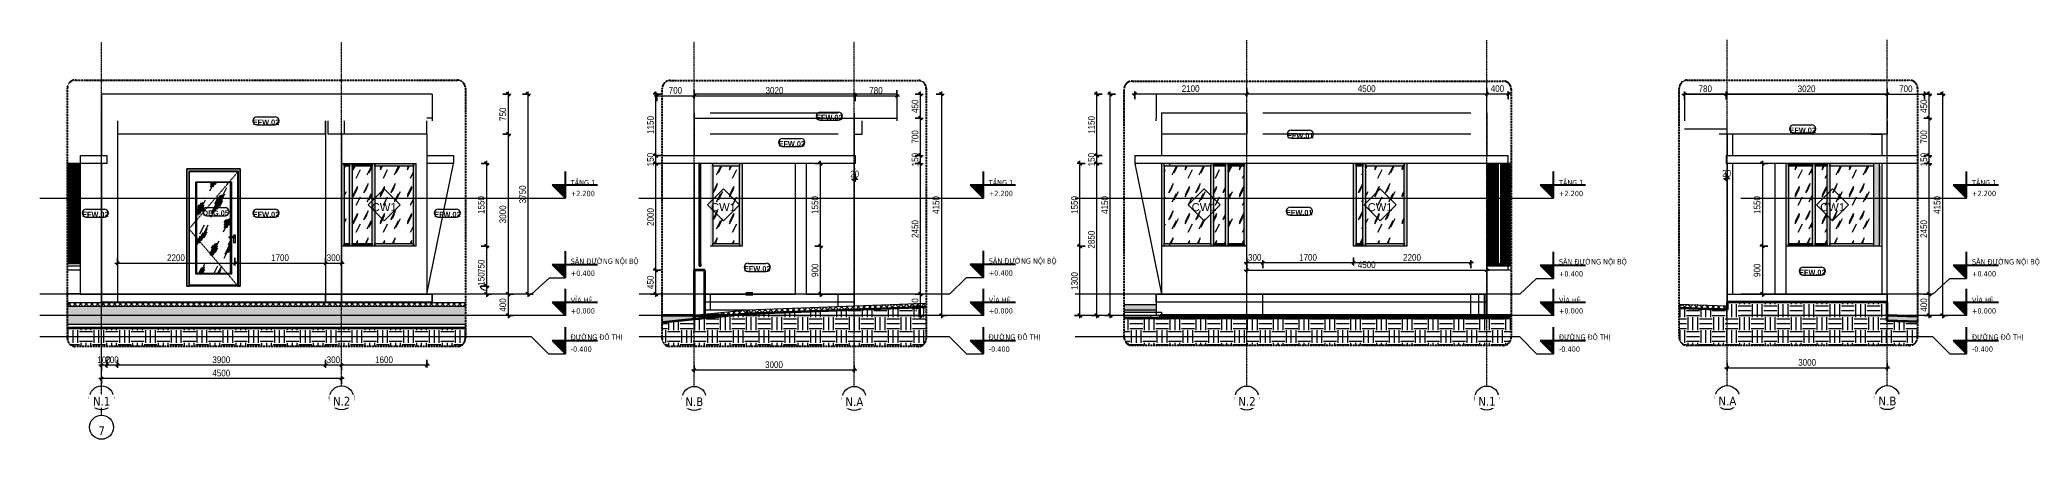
# Model space of a CAD drawing. Header units: millimetres. Extents: x 67230 to 175545, y -2320 to 85793.
# Drawn here: x 90707 to 127966, y -2320 to 5169 of the extents above; entities that cross this region are included whole.
import ezdxf

# ---------------------------------------------------------------- set-up
doc = ezdxf.new("R2010")
doc.units = ezdxf.units.MM
for name, pattern in [('Centre', [31.75, 6.35, -4.7625, 15.875, -4.7625]), ('Dash', [6, 3, -3]), ('Grid Line', [22.225, 12.7, -3.175, 3.175, -3.175]), ('Hidden', [7.14375, 4.7625, -2.38125])]:
    doc.linetypes.add(name, pattern=pattern)
for name, color, linetype, lineweight in [('A-ANNO-DIMS', 211, 'Continuous', 9), ('A-ANNO-DIMS-50', 211, 'Continuous', 9), ('A-ANNO-NOTE', 131, 'Continuous', 9), ('A-DETL-GENF', 92, 'Continuous', 18), ('A-DETL-GENF-2', 92, 'Hidden', 25), ('A-DETL-GENF-3', 9, 'Continuous', 18), ('A-DETL-GENF-HDLN', 1, 'Dash', 18), ('A-DETL-GENF-HDLN-1', 1, 'Continuous', 18), ('A-DETL-MEDM', 33, 'Continuous', 35), ('A-DETL-THIN', 151, 'Continuous', 18), ('A-DOOR', 31, 'Continuous', 18), ('A-DOOR-1', 31, 'Continuous', 25), ('A-DOOR-IDEN', 31, 'Continuous', 9), ('A-FLOR', 192, 'Continuous', 18), ('A-FLOR-FNSH-1', 7, 'Continuous', 18), ('A-FLOR-FNSH-2', 250, 'Continuous', 35), ('A-FLOR-HRAL', 11, 'Continuous', 18), ('A-FLOR-HRAL-2', 254, 'Continuous', 18), ('A-FLOR-HRAL-3', 55, 'Continuous', 18), ('A-FLOR-HRAL-4', 135, 'Continuous', 25), ('A-FLOR-LEVL', 51, 'Continuous', 9), ('A-FLOR-LEVL-1', 51, 'Continuous', 25), ('A-FLOR-LEVL-2', 51, 'Centre', 9), ('A-FLOR-MCUT', 51, 'Continuous', 18), ('A-FLOR-PATT', 8, 'Continuous', 50), ('A-FLOR-PATT-1', 8, 'Continuous', 18), ('A-GLAZ-CURT', 52, 'Continuous', 18), ('A-GLAZ-CURT-2', 254, 'Continuous', 18), ('A-GLAZ-CWMG', 51, 'Continuous', 18), ('A-GLAZ-CWMG-2', 254, 'Continuous', 18), ('A-WALL', 113, 'Continuous', 18), ('A-WALL-3', 250, 'Continuous', 35), ('A-WALL-IDEN', 211, 'Continuous', 9), ('S-BEAM', 12, 'Continuous', 18), ('S-COLS', 52, 'Continuous', 18), ('S-GRID-1', 1, 'Grid Line', 9), ('S-GRID-IDEN', 1, 'Continuous', 9)]:
    doc.layers.add(name, color=color, linetype=linetype, lineweight=lineweight)
doc.styles.add('Arial_2', font='arial.ttf', dxfattribs={"height": 150})
doc.styles.add('Arial_B', font='arialbd.ttf', dxfattribs={"width": 0.9, "height": 100})
doc.styles.add('Tahoma_B', font='tahomabd.ttf', dxfattribs={"height": 162.5})
doc.styles.add('Tahoma_B_1', font='tahomabd.ttf', dxfattribs={"width": 0.85, "height": 100})
doc.styles.add('UTM Avo', font='', dxfattribs={"width": 0.9, "height": 125})
doc.styles.get('UTM Avo').set_extended_font_data('UTM Avo')
doc.dimstyles.new('1_Dim_chi_tiet_2_5', dxfattribs={"dimscale": 304.8, "dimtxt": 124.912619, "dimasz": 0.19685, "dimexe": 0.164042, "dimexo": 0.0625, "dimgap": 0.016404, "dimtad": 1, "dimdec": 0, "dimrnd": 5, "dimzin": 0, "dimdsep": 46, "dimtxsty": 'UTM Avo', "dimblk1": 'OBLIQUE', "dimblk2": 'OBLIQUE', "dimsah": 1, "dimcen": 0.09, "dimdle": 0.164042, "dimazin": 0, "dimtfac": 1, "dimtdec": 4, "dimtix": 1, "dimtmove": 1, "dimatfit": 3, "dimfxl": 0.328084, "dimfxlon": 1, "dimtvp": 1, "dimtolj": 1, "dimtzin": 0, "dimarcsym": 2})
doc.dimstyles.new('1_Dim_chi_tiet_2_5_1', dxfattribs={"dimscale": 304.8, "dimtxt": 124.912619, "dimasz": 0.19685, "dimexe": 0.164042, "dimexo": 0.0625, "dimgap": 0.016404, "dimtad": 1, "dimdec": 0, "dimrnd": 5, "dimzin": 0, "dimdsep": 46, "dimtxsty": 'UTM Avo', "dimblk1": 'OBLIQUE', "dimblk2": 'OBLIQUE', "dimsah": 1, "dimcen": 0.09, "dimdle": 0.164042, "dimazin": 0, "dimtfac": 1, "dimtdec": 4, "dimtix": 1, "dimtmove": 0, "dimatfit": 3, "dimfxl": 0.328084, "dimfxlon": 1, "dimtvp": 1, "dimtolj": 1, "dimtzin": 0, "dimarcsym": 2})
pattern_1 = [(63.435, (94.45, 31.75), (-255.5833, 766.7475), [317.5, -190.5, 317.5, -190.5, -403.903]), (63.435, (94.45, 31.75), (-255.5833, 766.7475), [-1016, 127, -276.903]), (63.435, (78.6, 47.6), (-255.5833, 766.7475), [254, -317.5, 190.5, -190.5, -467.403]), (63.435, (78.6, 47.6), (-255.5833, 766.7475), [-952.5, 222.25, -245.153]), (63.435, (78.6, 95.25), (-255.5833, 766.7475), [190.5, -381, 127, -190.5, -530.903]), (63.435, (78.6, 95.25), (-255.5833, 766.7475), [-889, 285.75, -245.153]), (63.435, (126.2, 47.6), (-255.5833, 766.7475), [190.5, -381, 158.75, -689.653]), (63.435, (173.8, 95.25), (-255.5833, 766.7475), [95.25, -476.25, 63.5, -784.903]), (63.435, (94.45, 174.6), (-255.5833, 766.7475), [63.5, -476.25, 63.5, -254, -562.653]), (63.435, (94.45, 174.6), (-255.5833, 766.7475), [-857.25, 158.75, -403.903]), (63.435, (380.2, 127), (-255.5833, 766.7475), [317.5, -476.25, 381, -251.503]), (63.435, (380.2, 79.4), (-255.5833, 766.7475), [444.5, -317.5, 476.25, -188.003]), (63.435, (411.95, 95.25), (-255.5833, 766.7475), [508, -254, 381, -276.903]), (63.435, (459.6, 142.9), (-255.5833, 766.7475), [317.5, -444.5, 254, -403.903]), (63.435, (411.95, 238.1), (-255.5833, 766.7475), [158.75, -635, 190.5, -435.653]), (63.435, (507.2, 190.5), (-255.5833, 766.7475), [127, -635, 127, -530.903])]
pattern_2 = [(63.435, (627.7, 34.78), (-0.0009, 508.0002), [177.488, -958.435]), (63.435, (119.7, 34.78), (-0.0009, 508.0002), [177.488, -958.435]), (63.435, (870.88, 132.92), (-0.0009, 508.0002), [177.488, -958.435]), (63.435, (362.88, 132.92), (-0.0009, 508.0002), [177.488, -958.435]), (63.435, (834.08, 98.28), (-0.0009, 508.0002), [177.488, -958.435]), (63.435, (326.08, 98.28), (-0.0009, 508.0002), [177.488, -958.435]), (63.435, (796.56, 296.7), (-0.0009, 508.0002), [86.267, -1049.655]), (63.435, (288.56, 296.7), (-0.0009, 508.0002), [86.267, -1049.655]), (63.435, (772.02, 265.98), (-0.0009, 508.0002), [177.488, -958.435]), (63.435, (264.02, 265.98), (-0.0009, 508.0002), [177.488, -958.435]), (63.435, (776.35, 288.03), (-0.0009, 508.0002), [177.488, -958.435]), (63.435, (268.35, 288.03), (-0.0009, 508.0002), [177.488, -958.435]), (63.435, (571.4, 191.31), (-0.0009, 508.0002), [177.488, -958.435]), (63.435, (63.4, 191.31), (-0.0009, 508.0002), [177.488, -958.435]), (63.435, (575.73, 217.3), (-0.0009, 508.0002), [177.488, -958.435]), (63.435, (67.73, 217.3), (-0.0009, 508.0002), [177.488, -958.435]), (63.435, (576.9, 236.03), (-0.0009, 508.0002), [177.488, -958.435]), (63.435, (68.9, 236.03), (-0.0009, 508.0002), [177.488, -958.435])]
pattern_3 = [(45, (182794.73, 0), (-53.03301, 53.03301), []), (135, (182794.73, 0), (-53.03301, -53.03301), [])]
pattern_4 = [(63.435, (477.39, 34.78), (-0.0009, 508.0002), [177.488, -958.435]), (63.435, (-30.61, 34.78), (-0.0009, 508.0002), [177.488, -958.435]), (63.435, (720.57, 132.92), (-0.0009, 508.0002), [177.488, -958.435]), (63.435, (212.57, 132.92), (-0.0009, 508.0002), [177.488, -958.435]), (63.435, (683.76, 98.28), (-0.0009, 508.0002), [177.488, -958.435]), (63.435, (175.76, 98.28), (-0.0009, 508.0002), [177.488, -958.435]), (63.435, (646.24, 296.7), (-0.0009, 508.0002), [86.267, -1049.655]), (63.435, (138.24, 296.7), (-0.0009, 508.0002), [86.267, -1049.655]), (63.435, (621.7, 265.98), (-0.0009, 508.0002), [177.488, -958.435]), (63.435, (113.7, 265.98), (-0.0009, 508.0002), [177.488, -958.435]), (63.435, (626.03, 288.03), (-0.0009, 508.0002), [177.488, -958.435]), (63.435, (118.03, 288.03), (-0.0009, 508.0002), [177.488, -958.435]), (63.435, (421.08, 191.31), (-0.0009, 508.0002), [177.488, -958.435]), (63.435, (-86.92, 191.31), (-0.0009, 508.0002), [177.488, -958.435]), (63.435, (425.41, 217.3), (-0.0009, 508.0002), [177.488, -958.435]), (63.435, (-82.59, 217.3), (-0.0009, 508.0002), [177.488, -958.435]), (63.435, (426.58, 236.03), (-0.0009, 508.0002), [177.488, -958.435]), (63.435, (-81.42, 236.03), (-0.0009, 508.0002), [177.488, -958.435])]
pattern_5 = [(63.435, (4798.52, 34.78), (-0.0009, 508.0002), [177.488, -958.435]), (63.435, (4290.52, 34.78), (-0.0009, 508.0002), [177.488, -958.435]), (63.435, (5041.7, 132.92), (-0.0009, 508.0002), [177.488, -958.435]), (63.435, (4533.7, 132.92), (-0.0009, 508.0002), [177.488, -958.435]), (63.435, (5004.9, 98.28), (-0.0009, 508.0002), [177.488, -958.435]), (63.435, (4496.9, 98.28), (-0.0009, 508.0002), [177.488, -958.435]), (63.435, (4967.37, 296.7), (-0.0009, 508.0002), [86.267, -1049.655]), (63.435, (4459.37, 296.7), (-0.0009, 508.0002), [86.267, -1049.655]), (63.435, (4942.84, 265.98), (-0.0009, 508.0002), [177.488, -958.435]), (63.435, (4434.84, 265.98), (-0.0009, 508.0002), [177.488, -958.435]), (63.435, (4947.17, 288.03), (-0.0009, 508.0002), [177.488, -958.435]), (63.435, (4439.17, 288.03), (-0.0009, 508.0002), [177.488, -958.435]), (63.435, (4742.21, 191.31), (-0.0009, 508.0002), [177.488, -958.435]), (63.435, (4234.21, 191.31), (-0.0009, 508.0002), [177.488, -958.435]), (63.435, (4746.54, 217.3), (-0.0009, 508.0002), [177.488, -958.435]), (63.435, (4238.54, 217.3), (-0.0009, 508.0002), [177.488, -958.435]), (63.435, (4747.7, 236.03), (-0.0009, 508.0002), [177.488, -958.435]), (63.435, (4239.7, 236.03), (-0.0009, 508.0002), [177.488, -958.435])]

msp = doc.modelspace()

# ---------------------------------------------------------------- texts
at = {"layer": 'A-ANNO-NOTE', "char_height": 100, "width": 461.25, "attachment_point": 5, "line_spacing_factor": 0.936439, "style": 'Arial_B'}
for s, insert in [('\\pt2.25,4.5,6.75,9,11.25,13.5,15.75,18,20.25,22.5,24.75,27,29.25,31.5,33.75,36,38.25,40.5,42.75,45,47.25,49.5,51.75,54,56.25,58.5,60.75,63,65.25,67.5,69.75,72;EFW.02', (105509, 3711.1)), ('\\pt2.25,4.5,6.75,9,11.25,13.5,15.75,18,20.25,22.5,24.75,27,29.25,31.5,33.75,36,38.25,40.5,42.75,45,47.25,49.5,51.75,54,56.25,58.5,60.75,63,65.25,67.5,69.75,72;EFW.02', (94948.3, 3622.2)), ('\\pt2.25,4.5,6.75,9,11.25,13.5,15.75,18,20.25,22.5,24.75,27,29.25,31.5,33.75,36,38.25,40.5,42.75,45,47.25,49.5,51.75,54,56.25,58.5,60.75,63,65.25,67.5,69.75,72;EFW.01', (114337.5, 3372.2)), ('\\pt2.25,4.5,6.75,9,11.25,13.5,15.75,18,20.25,22.5,24.75,27,29.25,31.5,33.75,36,38.25,40.5,42.75,45,47.25,49.5,51.75,54,56.25,58.5,60.75,63,65.25,67.5,69.75,72;EFW.02', (123756.5, 3472.2)), ('\\pt2.25,4.5,6.75,9,11.25,13.5,15.75,18,20.25,22.5,24.75,27,29.25,31.5,33.75,36,38.25,40.5,42.75,45,47.25,49.5,51.75,54,56.25,58.5,60.75,63,65.25,67.5,69.75,72;EFW.02', (104804.5, 3217.9)), ('\\pt2.25,4.5,6.75,9,11.25,13.5,15.75,18,20.25,22.5,24.75,27,29.25,31.5,33.75,36,38.25,40.5,42.75,45,47.25,49.5,51.75,54,56.25,58.5,60.75,63,65.25,67.5,69.75,72;EFW.02', (91748.3, 1893.2)), ('\\pt2.25,4.5,6.75,9,11.25,13.5,15.75,18,20.25,22.5,24.75,27,29.25,31.5,33.75,36,38.25,40.5,42.75,45,47.25,49.5,51.75,54,56.25,58.5,60.75,63,65.25,67.5,69.75,72;EFW.02', (94948.3, 1893.2)), ('\\pt2.25,4.5,6.75,9,11.25,13.5,15.75,18,20.25,22.5,24.75,27,29.25,31.5,33.75,36,38.25,40.5,42.75,45,47.25,49.5,51.75,54,56.25,58.5,60.75,63,65.25,67.5,69.75,72;EFW.02', (98348.3, 1893.2)), ('\\pt2.25,4.5,6.75,9,11.25,13.5,15.75,18,20.25,22.5,24.75,27,29.25,31.5,33.75,36,38.25,40.5,42.75,45,47.25,49.5,51.75,54,56.25,58.5,60.75,63,65.25,67.5,69.75,72;EFW.01', (114319, 1928.2)), ('\\pt2.25,4.5,6.75,9,11.25,13.5,15.75,18,20.25,22.5,24.75,27,29.25,31.5,33.75,36,38.25,40.5,42.75,45,47.25,49.5,51.75,54,56.25,58.5,60.75,63,65.25,67.5,69.75,72;EFW.02', (104157.1, 875.7)), ('\\pt2.25,4.5,6.75,9,11.25,13.5,15.75,18,20.25,22.5,24.75,27,29.25,31.5,33.75,36,38.25,40.5,42.75,45,47.25,49.5,51.75,54,56.25,58.5,60.75,63,65.25,67.5,69.75,72;EFW.02', (123936.5, 806.2))]:
    msp.add_mtext(s, dxfattribs=dict(at, insert=insert))
at = {"layer": 'A-DOOR-IDEN', "insert": (94008.3, 1920.1), "char_height": 100, "width": 458.55, "attachment_point": 5, "line_spacing_factor": 0.936439, "style": 'Arial_B'}
msp.add_mtext('\\pt2.25,4.5,6.75,9,11.25,13.5,15.75,18,20.25,22.5,24.75,27,29.25,31.5,33.75,36,38.25,40.5,42.75,45,47.25,49.5,51.75,54,56.25,58.5,60.75,63,65.25,67.5,69.75,72;DEG.05', dxfattribs=at)
at = {"layer": 'A-FLOR-LEVL', "char_height": 100, "line_spacing_factor": 0.996129, "style": 'Tahoma_B_1'}
for s, insert, width, attachment_point in [('\\pt510,1020,1530,2040,2550,3060,3570,4080,4590,5100,5610,6120,6630,7140,7650,8160,8670,9180,9690,10200,10710,11220,11730,12240,12750,13260,13770,14280,14790,15300,15810,16320;TẦNG 1', (100660.2, 2437.2), 452.625, 7), ('\\pt212.5,425,637.5,850,1062.5,1275,1487.5,1700,1912.5,2125,2337.5,2550,2762.5,2975,3187.5,3400,3612.5,3825,4037.5,4250,4462.5,4675,4887.5,5100,5312.5,5525,5737.5,5950,6162.5,6375,6587.5,6800;+2.200', (100660.2, 2337.5), 441.575, 1), ('\\pt510,1020,1530,2040,2550,3060,3570,4080,4590,5100,5610,6120,6630,7140,7650,8160,8670,9180,9690,10200,10710,11220,11730,12240,12750,13260,13770,14280,14790,15300,15810,16320;TẦNG 1', (108497, 2437.2), 452.625, 7), ('\\pt212.5,425,637.5,850,1062.5,1275,1487.5,1700,1912.5,2125,2337.5,2550,2762.5,2975,3187.5,3400,3612.5,3825,4037.5,4250,4462.5,4675,4887.5,5100,5312.5,5525,5737.5,5950,6162.5,6375,6587.5,6800;+2.200', (108497, 2337.5), 441.575, 1), ('\\pt510,1020,1530,2040,2550,3060,3570,4080,4590,5100,5610,6120,6630,7140,7650,8160,8670,9180,9690,10200,10710,11220,11730,12240,12750,13260,13770,14280,14790,15300,15810,16320;TẦNG 1', (119186.8, 2437.2), 452.625, 7), ('\\pt212.5,425,637.5,850,1062.5,1275,1487.5,1700,1912.5,2125,2337.5,2550,2762.5,2975,3187.5,3400,3612.5,3825,4037.5,4250,4462.5,4675,4887.5,5100,5312.5,5525,5737.5,5950,6162.5,6375,6587.5,6800;+2.200', (119186.8, 2337.5), 441.575, 1), ('\\pt510,1020,1530,2040,2550,3060,3570,4080,4590,5100,5610,6120,6630,7140,7650,8160,8670,9180,9690,10200,10710,11220,11730,12240,12750,13260,13770,14280,14790,15300,15810,16320;TẦNG 1', (126929.7, 2437.2), 452.625, 7), ('\\pt212.5,425,637.5,850,1062.5,1275,1487.5,1700,1912.5,2125,2337.5,2550,2762.5,2975,3187.5,3400,3612.5,3825,4037.5,4250,4462.5,4675,4887.5,5100,5312.5,5525,5737.5,5950,6162.5,6375,6587.5,6800;+2.200', (126929.7, 2337.5), 441.575, 1), ('\\pt510,1020,1530,2040,2550,3060,3570,4080,4590,5100,5610,6120,6630,7140,7650,8160,8670,9180,9690,10200,10710,11220,11730,12240,12750,13260,13770,14280,14790,15300,15810,16320;SÂN ĐƯỜNG NỘI BỘ', (100660.2, 942.5), 1256.725, 7), ('\\pt212.5,425,637.5,850,1062.5,1275,1487.5,1700,1912.5,2125,2337.5,2550,2762.5,2975,3187.5,3400,3612.5,3825,4037.5,4250,4462.5,4675,4887.5,5100,5312.5,5525,5737.5,5950,6162.5,6375,6587.5,6800;+0.400', (100660.2, 842.8), 441.575, 1), ('\\pt510,1020,1530,2040,2550,3060,3570,4080,4590,5100,5610,6120,6630,7140,7650,8160,8670,9180,9690,10200,10710,11220,11730,12240,12750,13260,13770,14280,14790,15300,15810,16320;SÂN ĐƯỜNG NỘI BỘ', (108497, 947.6), 1256.725, 7), ('\\pt212.5,425,637.5,850,1062.5,1275,1487.5,1700,1912.5,2125,2337.5,2550,2762.5,2975,3187.5,3400,3612.5,3825,4037.5,4250,4462.5,4675,4887.5,5100,5312.5,5525,5737.5,5950,6162.5,6375,6587.5,6800;+0.400', (108497, 847.9), 441.575, 1), ('\\pt510,1020,1530,2040,2550,3060,3570,4080,4590,5100,5610,6120,6630,7140,7650,8160,8670,9180,9690,10200,10710,11220,11730,12240,12750,13260,13770,14280,14790,15300,15810,16320;SÂN ĐƯỜNG NỘI BỘ', (119186.8, 931.9), 1256.725, 7), ('\\pt212.5,425,637.5,850,1062.5,1275,1487.5,1700,1912.5,2125,2337.5,2550,2762.5,2975,3187.5,3400,3612.5,3825,4037.5,4250,4462.5,4675,4887.5,5100,5312.5,5525,5737.5,5950,6162.5,6375,6587.5,6800;+0.400', (119186.8, 832.2), 441.575, 1), ('\\pt510,1020,1530,2040,2550,3060,3570,4080,4590,5100,5610,6120,6630,7140,7650,8160,8670,9180,9690,10200,10710,11220,11730,12240,12750,13260,13770,14280,14790,15300,15810,16320;SÂN ĐƯỜNG NỘI BỘ', (126929.7, 931.9), 1256.725, 7), ('\\pt212.5,425,637.5,850,1062.5,1275,1487.5,1700,1912.5,2125,2337.5,2550,2762.5,2975,3187.5,3400,3612.5,3825,4037.5,4250,4462.5,4675,4887.5,5100,5312.5,5525,5737.5,5950,6162.5,6375,6587.5,6800;+0.400', (126929.7, 832.2), 441.575, 1), ('\\pt510,1020,1530,2040,2550,3060,3570,4080,4590,5100,5610,6120,6630,7140,7650,8160,8670,9180,9690,10200,10710,11220,11730,12240,12750,13260,13770,14280,14790,15300,15810,16320;VỈA HÈ', (100660.2, 237.2), 427.55, 7), ('\\pt510,1020,1530,2040,2550,3060,3570,4080,4590,5100,5610,6120,6630,7140,7650,8160,8670,9180,9690,10200,10710,11220,11730,12240,12750,13260,13770,14280,14790,15300,15810,16320;VỈA HÈ', (108497, 237.2), 427.55, 7), ('\\pt510,1020,1530,2040,2550,3060,3570,4080,4590,5100,5610,6120,6630,7140,7650,8160,8670,9180,9690,10200,10710,11220,11730,12240,12750,13260,13770,14280,14790,15300,15810,16320;VỈA HÈ', (119186.8, 237.2), 427.55, 7), ('\\pt510,1020,1530,2040,2550,3060,3570,4080,4590,5100,5610,6120,6630,7140,7650,8160,8670,9180,9690,10200,10710,11220,11730,12240,12750,13260,13770,14280,14790,15300,15810,16320;VỈA HÈ', (126929.7, 237.2), 427.55, 7), ('\\pt212.5,425,637.5,850,1062.5,1275,1487.5,1700,1912.5,2125,2337.5,2550,2762.5,2975,3187.5,3400,3612.5,3825,4037.5,4250,4462.5,4675,4887.5,5100,5312.5,5525,5737.5,5950,6162.5,6375,6587.5,6800;+0.000', (100660.2, 137.5), 441.575, 1), ('\\pt212.5,425,637.5,850,1062.5,1275,1487.5,1700,1912.5,2125,2337.5,2550,2762.5,2975,3187.5,3400,3612.5,3825,4037.5,4250,4462.5,4675,4887.5,5100,5312.5,5525,5737.5,5950,6162.5,6375,6587.5,6800;+0.000', (108497, 137.5), 441.575, 1), ('\\pt212.5,425,637.5,850,1062.5,1275,1487.5,1700,1912.5,2125,2337.5,2550,2762.5,2975,3187.5,3400,3612.5,3825,4037.5,4250,4462.5,4675,4887.5,5100,5312.5,5525,5737.5,5950,6162.5,6375,6587.5,6800;+0.000', (119186.8, 137.5), 441.575, 1), ('\\pt212.5,425,637.5,850,1062.5,1275,1487.5,1700,1912.5,2125,2337.5,2550,2762.5,2975,3187.5,3400,3612.5,3825,4037.5,4250,4462.5,4675,4887.5,5100,5312.5,5525,5737.5,5950,6162.5,6375,6587.5,6800;+0.000', (126929.7, 137.5), 441.575, 1), ('\\pt510,1020,1530,2040,2550,3060,3570,4080,4590,5100,5610,6120,6630,7140,7650,8160,8670,9180,9690,10200,10710,11220,11730,12240,12750,13260,13770,14280,14790,15300,15810,16320;ĐƯỜNG ĐÔ THỊ', (100660.2, -480.3), 958.8, 7), ('\\pt510,1020,1530,2040,2550,3060,3570,4080,4590,5100,5610,6120,6630,7140,7650,8160,8670,9180,9690,10200,10710,11220,11730,12240,12750,13260,13770,14280,14790,15300,15810,16320;ĐƯỜNG ĐÔ THỊ', (108497, -480.3), 958.8, 7), ('\\pt510,1020,1530,2040,2550,3060,3570,4080,4590,5100,5610,6120,6630,7140,7650,8160,8670,9180,9690,10200,10710,11220,11730,12240,12750,13260,13770,14280,14790,15300,15810,16320;ĐƯỜNG ĐÔ THỊ', (119186.8, -480.3), 958.8, 7), ('\\pt510,1020,1530,2040,2550,3060,3570,4080,4590,5100,5610,6120,6630,7140,7650,8160,8670,9180,9690,10200,10710,11220,11730,12240,12750,13260,13770,14280,14790,15300,15810,16320;ĐƯỜNG ĐÔ THỊ', (126929.7, -480.3), 958.8, 7), ('\\pt212.5,425,637.5,850,1062.5,1275,1487.5,1700,1912.5,2125,2337.5,2550,2762.5,2975,3187.5,3400,3612.5,3825,4037.5,4250,4462.5,4675,4887.5,5100,5312.5,5525,5737.5,5950,6162.5,6375,6587.5,6800;-0.400', (100660.2, -580), 396.525, 1), ('\\pt212.5,425,637.5,850,1062.5,1275,1487.5,1700,1912.5,2125,2337.5,2550,2762.5,2975,3187.5,3400,3612.5,3825,4037.5,4250,4462.5,4675,4887.5,5100,5312.5,5525,5737.5,5950,6162.5,6375,6587.5,6800;-0.400', (108497, -580), 396.525, 1), ('\\pt212.5,425,637.5,850,1062.5,1275,1487.5,1700,1912.5,2125,2337.5,2550,2762.5,2975,3187.5,3400,3612.5,3825,4037.5,4250,4462.5,4675,4887.5,5100,5312.5,5525,5737.5,5950,6162.5,6375,6587.5,6800;-0.400', (119186.8, -580), 396.525, 1), ('\\pt212.5,425,637.5,850,1062.5,1275,1487.5,1700,1912.5,2125,2337.5,2550,2762.5,2975,3187.5,3400,3612.5,3825,4037.5,4250,4462.5,4675,4887.5,5100,5312.5,5525,5737.5,5950,6162.5,6375,6587.5,6800;-0.400', (126929.7, -580), 396.525, 1)]:
    msp.add_mtext(s, dxfattribs=dict(at, insert=insert, width=width, attachment_point=attachment_point))
at = {"layer": 'A-WALL-IDEN', "char_height": 150, "width": 486, "attachment_point": 5, "line_spacing_factor": 0.936439, "style": 'Arial_2'}
for insert in [(97163.5, 2029.9), (103524, 2029.9), (112534.8, 2029.9), (115834.8, 2029.9), (124316.7, 2029.9)]:
    msp.add_mtext('\\pt634.9995,1270.0005,1905,2539.9995,3175.0005,3810,4444.9995,5080.0005,5715,6349.9995,6985.0005,7620,8254.9995,8890.0005,9525,10159.9995,10795.0005,11430,12064.9995,12700.0005,13335,13969.9995,14605.0005,15240,15874.9995,16510.0005,17145,17779.9995,18415.0005,19050,19684.9995,20320.0005;CW1', dxfattribs=dict(at, insert=insert))

# ---------------------------------------------------------------- blocks, each defined once
blk = doc.blocks.new('DOOR_CW_01 CANH MO-PANEL KINH - DIG_05-1000x2200-CỬA NHÔM KÍNH-2022776-TKCS_NHÀ BẢO VỆ - MẶT ĐỨNG 1')
at = {"layer": 'A-DETL-GENF-HDLN-1'}
h = blk.add_hatch(dxfattribs=at)
h.set_pattern_fill('FP_10', color=256, style=0, pattern_type=2)
h.set_pattern_definition(pattern_1)
h.paths.add_polyline_path([(71573, 776), (71588, 776), (71588, 1457), (71573, 1457), (71573, 791), (70933, 791), (70933, 2493), (71573, 2493), (71573, 1474), (71588, 1474), (71588, 2508), (70918, 2508), (70918, 776), (70933, 776)])
h = blk.add_hatch(dxfattribs=at)
h.set_pattern_fill('FP_10', color=256, style=0, pattern_type=2)
h.set_pattern_definition(pattern_1)
h.paths.add_polyline_path([(71573, 791), (71573, 1457), (71547, 1457), (71547, 1474), (71573, 1474), (71573, 2493), (70933, 2493), (70933, 791)])
at = {"layer": 'A-DETL-GENF-HDLN'}
for p, q in [((70793, 1623), (71713, 2697)), ((71713, 550), (70793, 1623))]:
    blk.add_line(p, q, dxfattribs=at)
at = {"layer": 'A-DOOR'}
for p, q in [((71753, 2750), (70753, 2750)), ((70753, 2750), (70753, 550)), ((70793, 550), (70793, 2710)), ((70793, 2710), (71713, 2710)), ((70803, 550), (70803, 2700)), ((70803, 2700), (71703, 2700)), ((71703, 2700), (71703, 550)), ((71713, 2710), (71713, 550)), ((71753, 550), (71753, 2750)), ((70918, 2508), (71588, 2508)), ((70918, 776), (70918, 2508)), ((71573, 2493), (70933, 2493)), ((70933, 2493), (70933, 791)), ((71573, 1474), (71573, 2493)), ((71588, 2508), (71588, 1474)), ((71628, 1506), (71628, 1474)), ((71667, 1506), (71628, 1506)), ((71667, 1366), (71667, 1506)), ((71547, 1474), (71573, 1474)), ((71547, 1457), (71547, 1474)), ((71573, 1457), (71547, 1457)), ((71648, 1474), (71573, 1474)), ((71573, 791), (71573, 1457)), ((71648, 1457), (71573, 1457)), ((71588, 1457), (71588, 776)), ((71628, 1457), (71628, 1366)), ((71628, 1366), (71667, 1366)), ((71588, 776), (70918, 776)), ((70933, 791), (71573, 791)), ((70753, 550), (70793, 550)), ((70803, 576), (71703, 576)), ((71713, 550), (71753, 550))]:
    blk.add_line(p, q, dxfattribs=at)
for start, end in [(0, 90), (270, 360)]:
    blk.add_arc((71648, 1466), 8.5, start, end, dxfattribs=at)
blk = doc.blocks.new('NBS_CLDPhysicalSecuritySystems_MtlMeshPnlFncngSym_CLDModsecSecurusS3_InfillPanel - NBS_CLDPhysicalSecuritySystems_MtlMeshPnlFncngSym_CLDModsecSecurusS2_InfillPanel-4716033-TKCS_NHÀ BẢO VỆ - MẶT ĐỨNG 1')
at = {"layer": 'A-FLOR-HRAL'}
h = blk.add_hatch(dxfattribs=at)
h.set_pattern_fill('FP_11', color=256, style=0, pattern_type=2)
h.set_pattern_definition([(0, (69152.564, 850), (0, 13), []), (90, (69152.564, 850), (-76, 5e-15), [])])
h.paths.add_polyline_path([(68752.564287, 971), (68752.564287, 2850), (68512.564287, 2850), (68512.564287, 971)])
at = {"layer": 'A-FLOR-HRAL-2'}
for p, q in [((68752.564287, 2850), (68512.564287, 2850)), ((68752.564287, 971), (68512.564287, 971)), ((68512.564287, 930), (68752.564287, 930))]:
    blk.add_line(p, q, dxfattribs=at)
blk = doc.blocks.new('System Panel - Glazed-2035462-TKCS_NHÀ BẢO VỆ - MẶT ĐỨNG 1')
at = {"layer": 'A-GLAZ-CURT-2'}
h = blk.add_hatch(dxfattribs=at)
h.set_pattern_fill('FP_12', color=256, style=0, pattern_type=2)
h.set_pattern_definition(pattern_2)
h.paths.add_polyline_path([(75002.564287, 1350), (75002.564287, 2800), (74277.564287, 2800), (74277.564287, 1350)])
at = {"layer": 'A-GLAZ-CURT'}
for p, q in [((75002.564287, 2800), (74277.564287, 2800)), ((74277.564287, 2800), (74277.564287, 1350)), ((75002.564287, 1350), (75002.564287, 2800)), ((74277.564287, 1350), (75002.564287, 1350))]:
    blk.add_line(p, q, dxfattribs=at)
blk = doc.blocks.new('Rectangular Mullion - 50 x 100mm-4738934-TKCS_NHÀ BẢO VỆ - MẶT ĐỨNG 1')
at = {"layer": 'A-GLAZ-CWMG-2'}
blk.add_hatch(color=256, dxfattribs=at).paths.add_polyline_path([(73803, 2800), (73803, 2850), (73703, 2850), (73703, 2800)])
at = {"layer": 'A-GLAZ-CWMG'}
for p, q in [((73703, 2800), (73703, 2850)), ((73803, 2850), (73803, 2800))]:
    blk.add_line(p, q, dxfattribs=at)
blk = doc.blocks.new('Rectangular Mullion - 50 x 100mm-2023109-TKCS_NHÀ BẢO VỆ - MẶT ĐỨNG 1')
at = {"layer": 'A-GLAZ-CWMG-2'}
blk.add_hatch(color=256, dxfattribs=at).paths.add_polyline_path([(74277.564287, 1300), (75002.564287, 1300), (75002.564287, 1350), (74277.564287, 1350)])
at = {"layer": 'A-GLAZ-CWMG'}
for p, q in [((74277.564287, 1300), (74277.564287, 1350)), ((75002.564287, 1350), (75002.564287, 1300))]:
    blk.add_line(p, q, dxfattribs=at)
blk = doc.blocks.new('Rectangular Mullion - 50 x 100mm-2035463-TKCS_NHÀ BẢO VỆ - MẶT ĐỨNG 1')
at = {"layer": 'A-GLAZ-CWMG-2'}
blk.add_hatch(color=256, dxfattribs=at).paths.add_polyline_path([(73652.564287, 1300), (73702.564287, 1300), (73702.564287, 2850), (73652.564287, 2850), (73652.564287, 1350)])
at = {"layer": 'A-GLAZ-CWMG'}
for p, q in [((73702.564287, 2850), (73702.564287, 2800)), ((73702.564287, 1350), (73702.564287, 1300))]:
    blk.add_line(p, q, dxfattribs=at)
blk = doc.blocks.new('Rectangular Mullion - 50 x 100mm-2035464-TKCS_NHÀ BẢO VỆ - MẶT ĐỨNG 1')
at = {"layer": 'A-GLAZ-CWMG-2'}
blk.add_hatch(color=256, dxfattribs=at).paths.add_polyline_path([(75052.564287, 1300), (75052.564287, 2850), (75002.564287, 2850), (75002.564287, 1300)])
at = {"layer": 'A-GLAZ-CWMG'}
for p, q in [((75002.564287, 2800), (75002.564287, 2850)), ((75002.564287, 1300), (75002.564287, 1350))]:
    blk.add_line(p, q, dxfattribs=at)
blk = doc.blocks.new('System Panel - Glazed-4709710-TKCS_NHÀ BẢO VỆ - MẶT ĐỨNG 1')
at = {"layer": 'A-GLAZ-CURT-2'}
h = blk.add_hatch(dxfattribs=at)
h.set_pattern_fill('FP_12', color=256, style=0, pattern_type=2)
h.set_pattern_definition(pattern_2)
h.paths.add_polyline_path([(73853, 1350), (74228, 1350), (74228, 2800), (73853, 2800), (73853, 1932)])
at = {"layer": 'A-GLAZ-CURT'}
for p, q in [((74228, 2800), (73853, 2800)), ((73853, 2800), (73853, 1350)), ((74228, 1350), (74228, 2800)), ((73853, 1350), (74228, 1350))]:
    blk.add_line(p, q, dxfattribs=at)
blk = doc.blocks.new('Rectangular Mullion - 50 x 100mm-2023108-TKCS_NHÀ BẢO VỆ - MẶT ĐỨNG 1')
at = {"layer": 'A-GLAZ-CWMG-2'}
blk.add_hatch(color=256, dxfattribs=at).paths.add_polyline_path([(75002.564287, 2800), (75002.564287, 2850), (74277.564287, 2850), (74277.564287, 2800)])
at = {"layer": 'A-GLAZ-CWMG'}
for p, q in [((74277.564287, 2800), (74277.564287, 2850)), ((75002.564287, 2850), (75002.564287, 2800))]:
    blk.add_line(p, q, dxfattribs=at)
blk = doc.blocks.new('Rectangular Mullion - 50 x 100mm-4709698-TKCS_NHÀ BẢO VỆ - MẶT ĐỨNG 1')
at = {"layer": 'A-GLAZ-CWMG-2'}
blk.add_hatch(color=256, dxfattribs=at).paths.add_polyline_path([(74228, 1300), (74228, 1350), (73853, 1350), (73853, 1300)])
at = {"layer": 'A-GLAZ-CWMG'}
for p, q in [((73853, 1300), (73853, 1350)), ((74228, 1350), (74228, 1300))]:
    blk.add_line(p, q, dxfattribs=at)
blk = doc.blocks.new('Rectangular Mullion - 50 x 100mm-2035461-TKCS_NHÀ BẢO VỆ - MẶT ĐỨNG 1')
at = {"layer": 'A-GLAZ-CWMG-2'}
blk.add_hatch(color=256, dxfattribs=at).paths.add_polyline_path([(74277.564287, 1300), (74277.564287, 2850), (74227.564287, 2850), (74227.564287, 1300)])
at = {"layer": 'A-GLAZ-CWMG'}
for p, q in [((74227.564287, 2850), (74227.564287, 2800)), ((74277.564287, 2850), (74277.564287, 2800)), ((74227.564287, 1350), (74227.564287, 1300)), ((74277.564287, 1350), (74277.564287, 1300))]:
    blk.add_line(p, q, dxfattribs=at)
blk = doc.blocks.new('System Panel - Glazed-4738936-TKCS_NHÀ BẢO VỆ - MẶT ĐỨNG 1')
at = {"layer": 'A-GLAZ-CURT-2'}
h = blk.add_hatch(dxfattribs=at)
h.set_pattern_fill('FP_12', color=256, style=0, pattern_type=2)
h.set_pattern_definition(pattern_2)
h.paths.add_polyline_path([(73803, 1350), (73803, 2800), (73703, 2800), (73703, 1350)])
at = {"layer": 'A-GLAZ-CURT'}
for p, q in [((73803, 2800), (73703, 2800)), ((73703, 2800), (73703, 1350)), ((73803, 1350), (73803, 2800)), ((73703, 1350), (73803, 1350))]:
    blk.add_line(p, q, dxfattribs=at)
blk = doc.blocks.new('Rectangular Mullion - 50 x 100mm-4709699-TKCS_NHÀ BẢO VỆ - MẶT ĐỨNG 1')
at = {"layer": 'A-GLAZ-CWMG-2'}
blk.add_hatch(color=256, dxfattribs=at).paths.add_polyline_path([(74228, 2800), (74228, 2850), (73853, 2850), (73853, 2800)])
at = {"layer": 'A-GLAZ-CWMG'}
for p, q in [((73853, 2800), (73853, 2850)), ((74228, 2850), (74228, 2800))]:
    blk.add_line(p, q, dxfattribs=at)
blk = doc.blocks.new('Rectangular Mullion - 50 x 100mm-4738935-TKCS_NHÀ BẢO VỆ - MẶT ĐỨNG 1')
at = {"layer": 'A-GLAZ-CWMG-2'}
blk.add_hatch(color=256, dxfattribs=at).paths.add_polyline_path([(73703, 1300), (73803, 1300), (73803, 1350), (73703, 1350)])
at = {"layer": 'A-GLAZ-CWMG'}
for p, q in [((73703, 1300), (73703, 1350)), ((73803, 1350), (73803, 1300))]:
    blk.add_line(p, q, dxfattribs=at)
blk = doc.blocks.new('BORDER VIEW - BORDER VIEW-4799510-TKCS_NHÀ BẢO VỆ - MẶT ĐỨNG 1')
at = {"layer": 'A-DETL-GENF-2'}
for p, q in [((68513, -430), (68513, 4264)), ((68663, 4414), (75823, 4414)), ((75973, 4264), (75973, -430)), ((75823, -580), (68663, -580))]:
    blk.add_line(p, q, dxfattribs=at)
for centre, start, end in [((68663, 4264), 90, 180), ((75823, 4264), 0, 90), ((68663, -430), 180, 270), ((75823, -430), 270, 360)]:
    blk.add_arc(centre, 150, start, end, dxfattribs=at)
blk = doc.blocks.new('System Panel - Glazed-4717077-TKCS_NHÀ BẢO VỆ - MẶT ĐỨNG 3')
at = {"layer": 'A-GLAZ-CURT-2'}
h = blk.add_hatch(dxfattribs=at)
h.set_pattern_fill('FP_16', color=256, style=0, pattern_type=2)
h.set_pattern_definition([(63.435, (-4001.9, 34.78), (-0.0009, 508.0002), [177.488, -958.435]), (63.435, (-4509.9, 34.78), (-0.0009, 508.0002), [177.488, -958.435]), (63.435, (-3758.73, 132.92), (-0.0009, 508.0002), [177.488, -958.435]), (63.435, (-4266.73, 132.92), (-0.0009, 508.0002), [177.488, -958.435]), (63.435, (-3795.53, 98.28), (-0.0009, 508.0002), [177.488, -958.435]), (63.435, (-4303.53, 98.28), (-0.0009, 508.0002), [177.488, -958.435]), (63.435, (-3833.05, 296.7), (-0.0009, 508.0002), [86.267, -1049.655]), (63.435, (-4341.05, 296.7), (-0.0009, 508.0002), [86.267, -1049.655]), (63.435, (-3857.6, 265.98), (-0.0009, 508.0002), [177.488, -958.435]), (63.435, (-4365.6, 265.98), (-0.0009, 508.0002), [177.488, -958.435]), (63.435, (-3853.26, 288.03), (-0.0009, 508.0002), [177.488, -958.435]), (63.435, (-4361.26, 288.03), (-0.0009, 508.0002), [177.488, -958.435]), (63.435, (-4058.21, 191.31), (-0.0009, 508.0002), [177.488, -958.435]), (63.435, (-4566.21, 191.31), (-0.0009, 508.0002), [177.488, -958.435]), (63.435, (-4053.88, 217.3), (-0.0009, 508.0002), [177.488, -958.435]), (63.435, (-4561.88, 217.3), (-0.0009, 508.0002), [177.488, -958.435]), (63.435, (-4052.72, 236.03), (-0.0009, 508.0002), [177.488, -958.435]), (63.435, (-4560.72, 236.03), (-0.0009, 508.0002), [177.488, -958.435])])
h.paths.add_polyline_path([(-84068, 1350), (-83568, 1350), (-83568, 2800), (-84068, 2800), (-84068, 1932)])
at = {"layer": 'A-GLAZ-CURT'}
for p, q in [((-83568, 2800), (-84068, 2800)), ((-84068, 2800), (-84068, 1350)), ((-83568, 1350), (-83568, 2800)), ((-84068, 1350), (-83568, 1350))]:
    blk.add_line(p, q, dxfattribs=at)
blk = doc.blocks.new('Rectangular Mullion - 50 x 100mm-4717075-TKCS_NHÀ BẢO VỆ - MẶT ĐỨNG 3')
at = {"layer": 'A-GLAZ-CWMG-2'}
blk.add_hatch(color=256, dxfattribs=at).paths.add_polyline_path([(-83568, 2800), (-83568, 2850), (-84068, 2850), (-84068, 2800)])
at = {"layer": 'A-GLAZ-CWMG'}
for p, q in [((-84068, 2800), (-84068, 2850)), ((-83568, 2850), (-83568, 2800))]:
    blk.add_line(p, q, dxfattribs=at)
blk = doc.blocks.new('Rectangular Mullion - 50 x 100mm-4717076-TKCS_NHÀ BẢO VỆ - MẶT ĐỨNG 3')
at = {"layer": 'A-GLAZ-CWMG-2'}
blk.add_hatch(color=256, dxfattribs=at).paths.add_polyline_path([(-84011, 1300), (-83568, 1300), (-83568, 1350), (-84068, 1350), (-84068, 1300)])
at = {"layer": 'A-GLAZ-CWMG'}
for p, q in [((-84068, 1300), (-84068, 1350)), ((-83568, 1350), (-83568, 1300))]:
    blk.add_line(p, q, dxfattribs=at)
blk = doc.blocks.new('Rectangular Mullion - 50 x 100mm-2035485-TKCS_NHÀ BẢO VỆ - MẶT ĐỨNG 3')
at = {"layer": 'A-GLAZ-CWMG-2'}
blk.add_hatch(color=256, dxfattribs=at).paths.add_polyline_path([(-83568, 1300), (-83518, 1300), (-83518, 2850), (-83568, 2850), (-83568, 1338)])
at = {"layer": 'A-GLAZ-CWMG'}
for p, q in [((-83568, 2850), (-83568, 2800)), ((-83568, 1350), (-83568, 1300))]:
    blk.add_line(p, q, dxfattribs=at)
blk = doc.blocks.new('Rectangular Mullion - 50 x 100mm-2035486-TKCS_NHÀ BẢO VỆ - MẶT ĐỨNG 3')
at = {"layer": 'A-GLAZ-CWMG-2'}
blk.add_hatch(color=256, dxfattribs=at).paths.add_polyline_path([(-84118, 1300), (-84068, 1300), (-84068, 2850), (-84118, 2850), (-84118, 1350)])
at = {"layer": 'A-GLAZ-CWMG'}
for p, q in [((-84068, 2800), (-84068, 2850)), ((-84068, 1300), (-84068, 1350))]:
    blk.add_line(p, q, dxfattribs=at)
blk = doc.blocks.new('DOOR_CW_01 CANH MO-PANEL KINH - DIG_05-1000x2200-CỬA NHÔM KÍNH-2022776-TKCS_NHÀ BẢO VỆ - MẶT ĐỨNG 3')
at = {"layer": 'A-DOOR-1'}
blk.add_line((-81418, 2750), (-81398, 2750), dxfattribs=at)
blk = doc.blocks.new('NBS_CLDPhysicalSecuritySystems_MtlMeshPnlFncngSym_CLDModsecSecurusS3_InfillPanel - NBS_CLDPhysicalSecuritySystems_MtlMeshPnlFncngSym_CLDModsecSecurusS2_InfillPanel-4716033-TKCS_NHÀ BẢO VỆ - MẶT ĐỨNG 3')
at = {"layer": 'A-FLOR-HRAL-3'}
for p, q in [((-84329, 2850), (-84329, 971)), ((-84291, 971), (-84291, 2850)), ((-84324, 971), (-84329, 971)), ((-84291, 971), (-84294, 971))]:
    blk.add_line(p, q, dxfattribs=at)
at = {"layer": 'A-FLOR-HRAL-4'}
for p, q in [((-84324, 2850), (-84324, 930)), ((-84312, 2850), (-84324, 2850)), ((-84312, 930), (-84312, 2850)), ((-84324, 930), (-84312, 930)), ((-84294, 971), (-84312, 971)), ((-84312, 971), (-84312, 930)), ((-84312, 930), (-84294, 930)), ((-84291, 933), (-84291, 968))]:
    blk.add_line(p, q, dxfattribs=at)
for centre, start, end in [((-84294, 968), 0, 90), ((-84294, 933), 270, 0)]:
    blk.add_arc(centre, 3, start, end, dxfattribs=at)
blk = doc.blocks.new('BORDER VIEW - BORDER VIEW-2283814-TKCS_NHÀ BẢO VỆ - MẶT ĐỨNG 3')
at = {"layer": 'A-DETL-GENF-2'}
for p, q in [((-85018, -430), (-85018, 4255)), ((-84868, 4405), (-80217, 4405)), ((-80067, 4255), (-80067, -430)), ((-80217, -580), (-84868, -580))]:
    blk.add_line(p, q, dxfattribs=at)
for centre, start, end in [((-84868, 4255), 90, 180), ((-80217, 4255), 0, 90), ((-84868, -430), 180, 270), ((-80217, -430), 270, 0)]:
    blk.add_arc(centre, 150, start, end, dxfattribs=at)
blk = doc.blocks.new('System Panel - Glazed-2035462-TKCS_NHÀ BẢO VỆ - MẶT ĐỨNG 2')
at = {"layer": 'A-GLAZ-CURT-2'}
h = blk.add_hatch(dxfattribs=at)
h.set_pattern_fill('FP_18', color=256, style=0, pattern_type=2)
h.set_pattern_definition(pattern_4)
h.paths.add_polyline_path([(-70702.564287, 1350), (-70702.564287, 2800), (-71427.564287, 2800), (-71427.564287, 1350)])
at = {"layer": 'A-GLAZ-CURT'}
for p, q in [((-70702.564287, 2800), (-71427.564287, 2800)), ((-71427.564287, 2800), (-71427.564287, 1350)), ((-70702.564287, 1350), (-70702.564287, 2800)), ((-71427.564287, 1350), (-70702.564287, 1350))]:
    blk.add_line(p, q, dxfattribs=at)
blk = doc.blocks.new('Rectangular Mullion - 50 x 100mm-4717078-TKCS_NHÀ BẢO VỆ - MẶT ĐỨNG 2')
at = {"layer": 'A-GLAZ-CWMG-2'}
blk.add_hatch(color=256, dxfattribs=at).paths.add_polyline_path([(-71477.564287, 2800), (-71477.564287, 2850), (-71602.564287, 2850), (-71602.564287, 2800)])
at = {"layer": 'A-GLAZ-CWMG'}
for p, q in [((-71602.564287, 2800), (-71602.564287, 2850)), ((-71477.564287, 2850), (-71477.564287, 2800))]:
    blk.add_line(p, q, dxfattribs=at)
blk = doc.blocks.new('Rectangular Mullion - 50 x 100mm-2023109-TKCS_NHÀ BẢO VỆ - MẶT ĐỨNG 2')
at = {"layer": 'A-GLAZ-CWMG-2'}
blk.add_hatch(color=256, dxfattribs=at).paths.add_polyline_path([(-70702.564287, 1300), (-70702.564287, 1350), (-71427.564287, 1350), (-71427.564287, 1300)])
at = {"layer": 'A-GLAZ-CWMG'}
for p, q in [((-71427.564287, 1300), (-71427.564287, 1350)), ((-70702.564287, 1350), (-70702.564287, 1300))]:
    blk.add_line(p, q, dxfattribs=at)
blk = doc.blocks.new('Rectangular Mullion - 50 x 100mm-2035463-TKCS_NHÀ BẢO VỆ - MẶT ĐỨNG 2')
at = {"layer": 'A-GLAZ-CWMG-2'}
blk.add_hatch(color=256, dxfattribs=at).paths.add_polyline_path([(-71652.564287, 1300), (-71602.564287, 1300), (-71602.564287, 2850), (-71652.564287, 2850), (-71652.564287, 1350)])
at = {"layer": 'A-GLAZ-CWMG'}
for p, q in [((-71602.564287, 2850), (-71602.564287, 2800)), ((-71602.564287, 1350), (-71602.564287, 1300))]:
    blk.add_line(p, q, dxfattribs=at)
blk = doc.blocks.new('Rectangular Mullion - 50 x 100mm-2035464-TKCS_NHÀ BẢO VỆ - MẶT ĐỨNG 2')
at = {"layer": 'A-GLAZ-CWMG-2'}
blk.add_hatch(color=256, dxfattribs=at).paths.add_polyline_path([(-70652.564287, 1300), (-70652.564287, 2850), (-70702.564287, 2850), (-70702.564287, 1300)])
at = {"layer": 'A-GLAZ-CWMG'}
for p, q in [((-70702.564287, 2800), (-70702.564287, 2850)), ((-70702.564287, 1300), (-70702.564287, 1350))]:
    blk.add_line(p, q, dxfattribs=at)
blk = doc.blocks.new('System Panel - Glazed-4739252-TKCS_NHÀ BẢO VỆ - MẶT ĐỨNG 2')
at = {"layer": 'A-GLAZ-CURT-2'}
h = blk.add_hatch(dxfattribs=at)
h.set_pattern_fill('FP_18', color=256, style=0, pattern_type=2)
h.set_pattern_definition(pattern_4)
h.paths.add_polyline_path([(-74327.564287, 1350), (-74327.564287, 2800), (-75202.564287, 2800), (-75202.564287, 1350)])
at = {"layer": 'A-GLAZ-CURT'}
for p, q in [((-74327.564287, 2800), (-75202.564287, 2800)), ((-75202.564287, 2800), (-75202.564287, 1350)), ((-74327.564287, 1350), (-74327.564287, 2800)), ((-75202.564287, 1350), (-74327.564287, 1350))]:
    blk.add_line(p, q, dxfattribs=at)
blk = doc.blocks.new('Rectangular Mullion - 50 x 100mm-4709705-TKCS_NHÀ BẢO VỆ - MẶT ĐỨNG 2')
at = {"layer": 'A-GLAZ-CWMG-2'}
blk.add_hatch(color=256, dxfattribs=at).paths.add_polyline_path([(-73703, 2800), (-73703, 2850), (-74003, 2850), (-74003, 2800)])
at = {"layer": 'A-GLAZ-CWMG'}
for p, q in [((-74003, 2800), (-74003, 2850)), ((-73703, 2850), (-73703, 2800))]:
    blk.add_line(p, q, dxfattribs=at)
blk = doc.blocks.new('Rectangular Mullion - 50 x 100mm-4739249-TKCS_NHÀ BẢO VỆ - MẶT ĐỨNG 2')
at = {"layer": 'A-GLAZ-CWMG-2'}
blk.add_hatch(color=256, dxfattribs=at).paths.add_polyline_path([(-74327.564287, 1300), (-74327.564287, 1350), (-75202.564287, 1350), (-75202.564287, 1300)])
at = {"layer": 'A-GLAZ-CWMG'}
for p, q in [((-75202.564287, 1300), (-75202.564287, 1350)), ((-74327.564287, 1350), (-74327.564287, 1300))]:
    blk.add_line(p, q, dxfattribs=at)
blk = doc.blocks.new('Rectangular Mullion - 50 x 100mm-2035505-TKCS_NHÀ BẢO VỆ - MẶT ĐỨNG 2')
at = {"layer": 'A-GLAZ-CWMG-2'}
blk.add_hatch(color=256, dxfattribs=at).paths.add_polyline_path([(-73652.564287, 1300), (-73652.564287, 2850), (-73702.564287, 2850), (-73702.564287, 1300)])
at = {"layer": 'A-GLAZ-CWMG'}
for p, q in [((-73702.564287, 2850), (-73702.564287, 2800)), ((-73702.564287, 1350), (-73702.564287, 1300))]:
    blk.add_line(p, q, dxfattribs=at)
blk = doc.blocks.new('Rectangular Mullion - 50 x 100mm-2035506-TKCS_NHÀ BẢO VỆ - MẶT ĐỨNG 2')
at = {"layer": 'A-GLAZ-CWMG-2'}
blk.add_hatch(color=256, dxfattribs=at).paths.add_polyline_path([(-75252.564287, 1300), (-75202.564287, 1300), (-75202.564287, 2850), (-75252.564287, 2850), (-75252.564287, 1350)])
at = {"layer": 'A-GLAZ-CWMG'}
for p, q in [((-75252.564287, 2850), (-75252.564287, 1300)), ((-75202.564287, 2800), (-75202.564287, 2850)), ((-75202.564287, 1300), (-75202.564287, 1350))]:
    blk.add_line(p, q, dxfattribs=at)
blk = doc.blocks.new('Rectangular Mullion - 50 x 100mm-2035526-TKCS_NHÀ BẢO VỆ - MẶT ĐỨNG 2')
at = {"layer": 'A-GLAZ-CWMG-2'}
h = blk.add_hatch(color=256, dxfattribs=at)
h.paths.add_polyline_path([(-75102.564287, 1300), (-75102.564287, 1350), (-75202.564287, 1350), (-75202.564287, 1300)])
h.paths.add_polyline_path([(-75102.564287, 2800), (-75102.564287, 2850), (-75202.564287, 2850), (-75202.564287, 2800)])
at = {"layer": 'A-GLAZ-CWMG'}
for p, q in [((-75202.564287, 2800), (-75202.564287, 2850)), ((-75102.564287, 2850), (-75102.564287, 2800)), ((-75202.564287, 1300), (-75202.564287, 1350)), ((-75102.564287, 1350), (-75102.564287, 1300))]:
    blk.add_line(p, q, dxfattribs=at)
blk = doc.blocks.new('NBS_CLDPhysicalSecuritySystems_MtlMeshPnlFncngSym_CLDModsecSecurusS3_InfillPanel - NBS_CLDPhysicalSecuritySystems_MtlMeshPnlFncngSym_CLDModsecSecurusS2_InfillPanel-4716033-TKCS_NHÀ BẢO VỆ - MẶT ĐỨNG 2')
at = {"layer": 'A-FLOR-HRAL'}
h = blk.add_hatch(dxfattribs=at)
h.set_pattern_fill('FP_19', color=256, style=0, pattern_type=2)
h.set_pattern_definition([(0, (-69152.564, 850), (0, 13), []), (90, (-69152.564, 850), (-76, 5e-15), [])])
h.paths.add_polyline_path([(-69153, 930), (-68697, 930), (-68697, 2850), (-68899, 2850), (-68899, 971), (-68939, 971), (-68939, 2850), (-69153, 2850), (-69153, 1932)])
at = {"layer": 'A-FLOR-HRAL-2'}
for p, q in [((-68939, 2850), (-68939, 971)), ((-68899, 2850), (-68899, 971)), ((-68697, 2850), (-68753, 2850)), ((-69153, 930), (-68697, 930)), ((-68899, 971), (-68939, 971))]:
    blk.add_line(p, q, dxfattribs=at)
blk = doc.blocks.new('System Panel - Glazed-4717080-TKCS_NHÀ BẢO VỆ - MẶT ĐỨNG 2')
at = {"layer": 'A-GLAZ-CURT-2'}
h = blk.add_hatch(dxfattribs=at)
h.set_pattern_fill('FP_18', color=256, style=0, pattern_type=2)
h.set_pattern_definition(pattern_4)
h.paths.add_polyline_path([(-71477.564287, 1350), (-71477.564287, 2800), (-71602.564287, 2800), (-71602.564287, 1350)])
at = {"layer": 'A-GLAZ-CURT'}
for p, q in [((-71477.564287, 2800), (-71602.564287, 2800)), ((-71602.564287, 2800), (-71602.564287, 1350)), ((-71477.564287, 1350), (-71477.564287, 2800)), ((-71602.564287, 1350), (-71477.564287, 1350))]:
    blk.add_line(p, q, dxfattribs=at)
blk = doc.blocks.new('System Panel - Glazed-4739253-TKCS_NHÀ BẢO VỆ - MẶT ĐỨNG 2')
at = {"layer": 'A-GLAZ-CURT-2'}
h = blk.add_hatch(dxfattribs=at)
h.set_pattern_fill('FP_18', color=256, style=0, pattern_type=2)
h.set_pattern_definition(pattern_4)
h.paths.add_polyline_path([(-74053, 1350), (-74053, 2800), (-74278, 2800), (-74278, 1350), (-74209, 1350)])
at = {"layer": 'A-GLAZ-CURT'}
for p, q in [((-74053, 2800), (-74278, 2800)), ((-74278, 2800), (-74278, 1350)), ((-74053, 1350), (-74053, 2800)), ((-74278, 1350), (-74053, 1350))]:
    blk.add_line(p, q, dxfattribs=at)
blk = doc.blocks.new('Rectangular Mullion - 50 x 100mm-2023108-TKCS_NHÀ BẢO VỆ - MẶT ĐỨNG 2')
at = {"layer": 'A-GLAZ-CWMG-2'}
blk.add_hatch(color=256, dxfattribs=at).paths.add_polyline_path([(-70702.564287, 2800), (-70702.564287, 2850), (-71427.564287, 2850), (-71427.564287, 2800)])
at = {"layer": 'A-GLAZ-CWMG'}
for p, q in [((-71427.564287, 2800), (-71427.564287, 2850)), ((-70702.564287, 2850), (-70702.564287, 2800))]:
    blk.add_line(p, q, dxfattribs=at)
blk = doc.blocks.new('Rectangular Mullion - 50 x 100mm-4717079-TKCS_NHÀ BẢO VỆ - MẶT ĐỨNG 2')
at = {"layer": 'A-GLAZ-CWMG-2'}
blk.add_hatch(color=256, dxfattribs=at).paths.add_polyline_path([(-71602.564287, 1300), (-71477.564287, 1300), (-71477.564287, 1350), (-71602.564287, 1350)])
at = {"layer": 'A-GLAZ-CWMG'}
for p, q in [((-71602.564287, 1300), (-71602.564287, 1350)), ((-71477.564287, 1350), (-71477.564287, 1300))]:
    blk.add_line(p, q, dxfattribs=at)
blk = doc.blocks.new('Rectangular Mullion - 50 x 100mm-2035461-TKCS_NHÀ BẢO VỆ - MẶT ĐỨNG 2')
at = {"layer": 'A-GLAZ-CWMG-2'}
blk.add_hatch(color=256, dxfattribs=at).paths.add_polyline_path([(-71427.564287, 1300), (-71427.564287, 2850), (-71477.564287, 2850), (-71477.564287, 1300)])
at = {"layer": 'A-GLAZ-CWMG'}
for p, q in [((-71477.564287, 2850), (-71477.564287, 2800)), ((-71427.564287, 2850), (-71427.564287, 2800)), ((-71477.564287, 1350), (-71477.564287, 1300)), ((-71427.564287, 1350), (-71427.564287, 1300))]:
    blk.add_line(p, q, dxfattribs=at)
blk = doc.blocks.new('Rectangular Mullion - 50 x 100mm-2333346-TKCS_NHÀ BẢO VỆ - MẶT ĐỨNG 2')
at = {"layer": 'A-GLAZ-CWMG-2'}
blk.add_hatch(color=256, dxfattribs=at).paths.add_polyline_path([(-74328, 2800), (-74328, 2850), (-75203, 2850), (-75203, 2800)])
at = {"layer": 'A-GLAZ-CWMG'}
for p, q in [((-75203, 2800), (-75203, 2850)), ((-74328, 2850), (-74328, 2800))]:
    blk.add_line(p, q, dxfattribs=at)
blk = doc.blocks.new('Rectangular Mullion - 50 x 100mm-4739250-TKCS_NHÀ BẢO VỆ - MẶT ĐỨNG 2')
at = {"layer": 'A-GLAZ-CWMG-2'}
blk.add_hatch(color=256, dxfattribs=at).paths.add_polyline_path([(-74278, 1300), (-74053, 1300), (-74053, 1350), (-74278, 1350)])
at = {"layer": 'A-GLAZ-CWMG'}
for p, q in [((-74278, 1300), (-74278, 1350)), ((-74053, 1350), (-74053, 1300))]:
    blk.add_line(p, q, dxfattribs=at)
blk = doc.blocks.new('Rectangular Mullion - 50 x 100mm-2035483-TKCS_NHÀ BẢO VỆ - MẶT ĐỨNG 2')
at = {"layer": 'A-GLAZ-CWMG-2'}
blk.add_hatch(color=256, dxfattribs=at).paths.add_polyline_path([(-74277.564287, 1300), (-74277.564287, 2850), (-74327.564287, 2850), (-74327.564287, 1300)])
at = {"layer": 'A-GLAZ-CWMG'}
for p, q in [((-74327.564287, 2850), (-74327.564287, 2800)), ((-74277.564287, 2800), (-74277.564287, 2850)), ((-74327.564287, 1350), (-74327.564287, 1300)), ((-74277.564287, 1300), (-74277.564287, 1350))]:
    blk.add_line(p, q, dxfattribs=at)
blk = doc.blocks.new('System Panel - Glazed-4709715-TKCS_NHÀ BẢO VỆ - MẶT ĐỨNG 2')
at = {"layer": 'A-GLAZ-CURT-2'}
h = blk.add_hatch(dxfattribs=at)
h.set_pattern_fill('FP_18', color=256, style=0, pattern_type=2)
h.set_pattern_definition(pattern_4)
h.paths.add_polyline_path([(-73703, 1350), (-73703, 2800), (-74003, 2800), (-74003, 1350)])
at = {"layer": 'A-GLAZ-CURT'}
for p, q in [((-73703, 2800), (-74003, 2800)), ((-74003, 2800), (-74003, 1350)), ((-73703, 1350), (-73703, 2800)), ((-74003, 1350), (-73703, 1350))]:
    blk.add_line(p, q, dxfattribs=at)
blk = doc.blocks.new('Rectangular Mullion - 50 x 100mm-4739251-TKCS_NHÀ BẢO VỆ - MẶT ĐỨNG 2')
at = {"layer": 'A-GLAZ-CWMG-2'}
blk.add_hatch(color=256, dxfattribs=at).paths.add_polyline_path([(-74278, 2800), (-74053, 2800), (-74053, 2850), (-74278, 2850)])
at = {"layer": 'A-GLAZ-CWMG'}
for p, q in [((-74278, 2800), (-74278, 2850)), ((-74053, 2850), (-74053, 2800))]:
    blk.add_line(p, q, dxfattribs=at)
blk = doc.blocks.new('Rectangular Mullion - 50 x 100mm-4709708-TKCS_NHÀ BẢO VỆ - MẶT ĐỨNG 2')
at = {"layer": 'A-GLAZ-CWMG-2'}
blk.add_hatch(color=256, dxfattribs=at).paths.add_polyline_path([(-73703, 1300), (-73703, 1350), (-74003, 1350), (-74003, 1300)])
at = {"layer": 'A-GLAZ-CWMG'}
for p, q in [((-74003, 1300), (-74003, 1350)), ((-73703, 1350), (-73703, 1300))]:
    blk.add_line(p, q, dxfattribs=at)
blk = doc.blocks.new('BORDER VIEW - BORDER VIEW-4798930-TKCS_NHÀ BẢO VỆ - MẶT ĐỨNG 2')
at = {"layer": 'A-DETL-GENF-2'}
for p, q in [((-75953, -410), (-75953, 4244)), ((-75803, 4394), (-68847, 4394)), ((-68697, 4244), (-68697, -410)), ((-68847, -560), (-75803, -560))]:
    blk.add_line(p, q, dxfattribs=at)
for centre, start, end in [((-75803, 4244), 90, 180), ((-68847, 4244), 360, 90), ((-75803, -410), 180, 270), ((-68847, -410), 270, 360)]:
    blk.add_arc(centre, 150, start, end, dxfattribs=at)
blk = doc.blocks.new('Level - CAO ĐỘ LEVEL-350587-TKCS_NHÀ BẢO VỆ - MẶT ĐỨNG 1')
at = {"layer": 'A-FLOR-LEVL'}
blk.add_hatch(color=256, dxfattribs=at).paths.add_polyline_path([(77848, 2450), (77848, 2200), (77598, 2450)])
at = {"layer": 'A-FLOR-LEVL-1'}
for p, q in [((77848, 2200), (77848, 2700)), ((77598, 2450), (77848, 2200)), ((77598, 2450), (78448, 2450))]:
    blk.add_line(p, q, dxfattribs=at)
blk = doc.blocks.new('Grid - M_Grid Head - Circle-353313-TKCS_NHÀ BẢO VỆ - MẶT ĐỨNG 1')
at = {"layer": 'S-GRID-IDEN'}
blk.add_circle((69153, -2095), 225, dxfattribs=at)
blk = doc.blocks.new('DIMBLOCK29-TKCS_NHÀ BẢO VỆ - MẶT ĐỨNG 1')
at = {"layer": 'A-ANNO-DIMS-50'}
for p, q in [((99388, 4150), (99538, 4150)), ((99488, 4150), (99388, 4150)), ((99488, 4200), (99488, 3400)), ((99388, 3400), (99538, 3400)), ((99488, 3400), (99388, 3400))]:
    blk.add_line(p, q, dxfattribs=at)
at = {"layer": 'A-ANNO-DIMS-50', "lineweight": 25}
for p, q in [((99488, 4150), (99458, 4180)), ((99488, 4150), (99518, 4120)), ((99488, 3400), (99458, 3430)), ((99488, 3400), (99518, 3370))]:
    blk.add_line(p, q, dxfattribs=at)
at = {"layer": 'A-ANNO-DIMS-50', "color": 0, "insert": (99325, 3647), "char_height": 125, "width": 308.12, "attachment_point": 1, "rotation": 90, "line_spacing_factor": 1.110334, "style": 'UTM Avo'}
blk.add_mtext('750', dxfattribs=at)
blk = doc.blocks.new('_Oblique')
at = {"color": 0, "linetype": 'ByBlock', "lineweight": -2}
blk.add_line((-0.5, -0.5), (0.5, 0.5), dxfattribs=at)
blk = doc.blocks.new('DIMBLOCK30-TKCS_NHÀ BẢO VỆ - MẶT ĐỨNG 1')
at = {"layer": 'A-ANNO-DIMS-50'}
for p, q in [((99388, 3400), (99538, 3400)), ((99488, 3400), (99388, 3400)), ((99488, 3400), (99488, 400)), ((99588, 400), (99438, 400)), ((99488, 400), (99588, 400))]:
    blk.add_line(p, q, dxfattribs=at)
at = {"layer": 'A-ANNO-DIMS-50', "lineweight": 25}
for p, q in [((99488, 3400), (99458, 3430)), ((99488, 3400), (99518, 3370)), ((99488, 400), (99458, 430)), ((99488, 400), (99518, 370))]:
    blk.add_line(p, q, dxfattribs=at)
at = {"layer": 'A-ANNO-DIMS-50', "color": 0, "insert": (99325, 1729), "char_height": 125, "width": 410.82, "attachment_point": 1, "rotation": 90, "line_spacing_factor": 1.110334, "style": 'UTM Avo'}
blk.add_mtext('3000', dxfattribs=at)
blk = doc.blocks.new('DIMBLOCK31-TKCS_NHÀ BẢO VỆ - MẶT ĐỨNG 1')
at = {"layer": 'A-ANNO-DIMS-50'}
for p, q in [((99588, 400), (99438, 400)), ((99488, 400), (99488, -50)), ((99488, 400), (99588, 400)), ((99588, 0), (99438, 0)), ((99488, 0), (99588, 0))]:
    blk.add_line(p, q, dxfattribs=at)
at = {"layer": 'A-ANNO-DIMS-50', "lineweight": 25}
for p, q in [((99488, 400), (99458, 430)), ((99488, 400), (99518, 370)), ((99488, 0), (99458, 30)), ((99488, 0), (99518, -30))]:
    blk.add_line(p, q, dxfattribs=at)
at = {"layer": 'A-ANNO-DIMS-50', "color": 0, "insert": (99325, 72), "char_height": 125, "width": 308.12, "attachment_point": 1, "rotation": 90, "line_spacing_factor": 1.110334, "style": 'UTM Avo'}
blk.add_mtext('400', dxfattribs=at)
blk = doc.blocks.new('DIMBLOCK32-TKCS_NHÀ BẢO VỆ - MẶT ĐỨNG 1')
at = {"layer": 'A-ANNO-DIMS-50'}
for p, q in [((99757, 4150), (99907, 4150)), ((99857, 4150), (99757, 4150)), ((99857, 4200), (99857, 350)), ((99957, 400), (99807, 400)), ((99857, 400), (99957, 400))]:
    blk.add_line(p, q, dxfattribs=at)
at = {"layer": 'A-ANNO-DIMS-50', "lineweight": 25}
for p, q in [((99857, 4150), (99827, 4180)), ((99857, 4150), (99887, 4120)), ((99857, 400), (99827, 430)), ((99857, 400), (99887, 370))]:
    blk.add_line(p, q, dxfattribs=at)
at = {"layer": 'A-ANNO-DIMS-50', "color": 0, "insert": (99695, 2104), "char_height": 125, "width": 410.82, "attachment_point": 1, "rotation": 90, "line_spacing_factor": 1.110334, "style": 'UTM Avo'}
blk.add_mtext('3750', dxfattribs=at)
blk = doc.blocks.new('M_Wall Tag - 12mm-36223-TKCS_NHÀ BẢO VỆ - MẶT ĐỨNG 1')
at = {"layer": 'A-WALL-IDEN'}
for p, q in [((74152.564287, 2075), (74452.564287, 2375)), ((74452.564287, 2375), (74752.564287, 2075)), ((74152.564287, 2075), (74452.564287, 1775)), ((74752.564287, 2075), (74452.564287, 1775))]:
    blk.add_line(p, q, dxfattribs=at)
blk = doc.blocks.new('DIMBLOCK33-TKCS_NHÀ BẢO VỆ - MẶT ĐỨNG 1')
at = {"layer": 'A-ANNO-DIMS-50', "lineweight": 25}
for p, q in [((96365, -930), (96335, -960)), ((96365, -930), (96395, -900)), ((97965, -930), (97935, -960)), ((97965, -930), (97995, -900))]:
    blk.add_line(p, q, dxfattribs=at)
at = {"layer": 'A-ANNO-DIMS-50'}
for p, q in [((96365, -1030), (96365, -880)), ((98015, -930), (96365, -930)), ((96365, -930), (96365, -1030)), ((97965, -830), (97965, -980)), ((97965, -930), (97965, -830))]:
    blk.add_line(p, q, dxfattribs=at)
at = {"layer": 'A-ANNO-DIMS-50', "color": 0, "insert": (96993, -767), "char_height": 125, "width": 410.82, "attachment_point": 1, "line_spacing_factor": 1.110334, "style": 'UTM Avo'}
blk.add_mtext('1600', dxfattribs=at)
blk = doc.blocks.new('DIMBLOCK34-TKCS_NHÀ BẢO VỆ - MẶT ĐỨNG 1')
at = {"layer": 'A-ANNO-DIMS-50', "lineweight": 25}
for p, q in [((96065, -930), (96035, -960)), ((96065, -930), (96095, -900)), ((96365, -930), (96335, -960)), ((96365, -930), (96395, -900))]:
    blk.add_line(p, q, dxfattribs=at)
at = {"layer": 'A-ANNO-DIMS-50'}
for p, q in [((96065, -830), (96065, -980)), ((96065, -930), (96065, -830)), ((96365, -930), (96065, -930)), ((96365, -1030), (96365, -880)), ((96365, -930), (96365, -1030))]:
    blk.add_line(p, q, dxfattribs=at)
at = {"layer": 'A-ANNO-DIMS-50', "color": 0, "insert": (96086, -767), "char_height": 125, "width": 308.12, "attachment_point": 1, "line_spacing_factor": 1.110334, "style": 'UTM Avo'}
blk.add_mtext('300', dxfattribs=at)
blk = doc.blocks.new('DIMBLOCK35-TKCS_NHÀ BẢO VỆ - MẶT ĐỨNG 1')
at = {"layer": 'A-ANNO-DIMS-50', "lineweight": 25}
for p, q in [((92165, -930), (92135, -960)), ((92165, -930), (92195, -900)), ((96065, -930), (96035, -960)), ((96065, -930), (96095, -900))]:
    blk.add_line(p, q, dxfattribs=at)
at = {"layer": 'A-ANNO-DIMS-50'}
for p, q in [((92165, -830), (92165, -980)), ((92165, -930), (92165, -830)), ((96065, -930), (92165, -930)), ((96065, -830), (96065, -980)), ((96065, -930), (96065, -830))]:
    blk.add_line(p, q, dxfattribs=at)
at = {"layer": 'A-ANNO-DIMS-50', "color": 0, "insert": (93943, -767), "char_height": 125, "width": 410.82, "attachment_point": 1, "line_spacing_factor": 1.110334, "style": 'UTM Avo'}
blk.add_mtext('3900', dxfattribs=at)
blk = doc.blocks.new('DIMBLOCK36-TKCS_NHÀ BẢO VỆ - MẶT ĐỨNG 1')
at = {"layer": 'A-ANNO-DIMS-50', "lineweight": 25}
for p, q in [((91965, -930), (91935, -960)), ((91965, -930), (91995, -900)), ((92165, -930), (92135, -960)), ((92165, -930), (92195, -900))]:
    blk.add_line(p, q, dxfattribs=at)
at = {"layer": 'A-ANNO-DIMS-50'}
for p, q in [((91965, -830), (91965, -980)), ((91965, -930), (91965, -830)), ((92165, -930), (91965, -930)), ((92165, -830), (92165, -980)), ((92165, -930), (92165, -830))]:
    blk.add_line(p, q, dxfattribs=at)
at = {"layer": 'A-ANNO-DIMS-50', "color": 0, "insert": (91936, -767), "char_height": 125, "width": 308.12, "attachment_point": 1, "line_spacing_factor": 1.110334, "style": 'UTM Avo'}
blk.add_mtext('200', dxfattribs=at)
blk = doc.blocks.new('DIMBLOCK37-TKCS_NHÀ BẢO VỆ - MẶT ĐỨNG 1')
at = {"layer": 'A-ANNO-DIMS-50'}
for p, q in [((91965, -930), (91815, -930)), ((91865, -1030), (91865, -880)), ((91865, -930), (91865, -1030)), ((91965, -830), (91965, -980)), ((91965, -930), (91965, -830))]:
    blk.add_line(p, q, dxfattribs=at)
at = {"layer": 'A-ANNO-DIMS-50', "lineweight": 25}
for p, q in [((91865, -930), (91835, -960)), ((91865, -930), (91895, -900)), ((91965, -930), (91935, -960)), ((91965, -930), (91995, -900))]:
    blk.add_line(p, q, dxfattribs=at)
at = {"layer": 'A-ANNO-DIMS-50', "color": 0, "insert": (91786, -767), "char_height": 125, "width": 308.12, "attachment_point": 1, "line_spacing_factor": 1.110334, "style": 'UTM Avo'}
blk.add_mtext('100', dxfattribs=at)
blk = doc.blocks.new('DIMBLOCK38-TKCS_NHÀ BẢO VỆ - MẶT ĐỨNG 1')
at = {"layer": 'A-ANNO-DIMS-50'}
for p, q in [((96415, -1180), (91815, -1180)), ((91865, -1280), (91865, -1130)), ((91865, -1180), (91865, -1280)), ((96365, -1280), (96365, -1130)), ((96365, -1180), (96365, -1280))]:
    blk.add_line(p, q, dxfattribs=at)
at = {"layer": 'A-ANNO-DIMS-50', "lineweight": 25}
for p, q in [((91865, -1180), (91835, -1210)), ((91865, -1180), (91895, -1150)), ((96365, -1180), (96335, -1210)), ((96365, -1180), (96395, -1150))]:
    blk.add_line(p, q, dxfattribs=at)
at = {"layer": 'A-ANNO-DIMS-50', "color": 0, "insert": (93943, -1017), "char_height": 125, "width": 410.82, "attachment_point": 1, "line_spacing_factor": 1.110334, "style": 'UTM Avo'}
blk.add_mtext('4500', dxfattribs=at)
blk = doc.blocks.new('DIMBLOCK39-TKCS_NHÀ BẢO VỆ - MẶT ĐỨNG 1')
at = {"layer": 'A-ANNO-DIMS-50'}
for p, q in [((98982, 2850), (99132, 2850)), ((99082, 2850), (98982, 2850)), ((99082, 2900), (99082, 1300)), ((98982, 1300), (99132, 1300)), ((99082, 1300), (98982, 1300))]:
    blk.add_line(p, q, dxfattribs=at)
at = {"layer": 'A-ANNO-DIMS-50', "lineweight": 25}
for p, q in [((99082, 2850), (99052, 2880)), ((99082, 2850), (99112, 2820)), ((99082, 1300), (99052, 1330)), ((99082, 1300), (99112, 1270))]:
    blk.add_line(p, q, dxfattribs=at)
at = {"layer": 'A-ANNO-DIMS-50', "color": 0, "insert": (98920, 1904), "char_height": 125, "width": 410.82, "attachment_point": 1, "rotation": 90, "line_spacing_factor": 1.110334, "style": 'UTM Avo'}
blk.add_mtext('1550', dxfattribs=at)
blk = doc.blocks.new('DIMBLOCK40-TKCS_NHÀ BẢO VỆ - MẶT ĐỨNG 1')
at = {"layer": 'A-ANNO-DIMS-50'}
for p, q in [((98982, 1300), (99132, 1300)), ((99082, 1300), (98982, 1300)), ((99082, 1300), (99082, 550)), ((98982, 550), (99132, 550)), ((99082, 550), (98982, 550))]:
    blk.add_line(p, q, dxfattribs=at)
at = {"layer": 'A-ANNO-DIMS-50', "lineweight": 25}
for p, q in [((99082, 1300), (99052, 1330)), ((99082, 1300), (99112, 1270)), ((99082, 550), (99052, 580)), ((99082, 550), (99112, 520))]:
    blk.add_line(p, q, dxfattribs=at)
at = {"layer": 'A-ANNO-DIMS-50', "color": 0, "insert": (98920, 797), "char_height": 125, "width": 308.12, "attachment_point": 1, "rotation": 90, "line_spacing_factor": 1.110334, "style": 'UTM Avo'}
blk.add_mtext('750', dxfattribs=at)
blk = doc.blocks.new('DIMBLOCK41-TKCS_NHÀ BẢO VỆ - MẶT ĐỨNG 1')
at = {"layer": 'A-ANNO-DIMS-50'}
for p, q in [((98982, 550), (99132, 550)), ((99082, 550), (98982, 550)), ((99182, 400), (99032, 400)), ((99082, 550), (99082, 350)), ((99082, 400), (99182, 400))]:
    blk.add_line(p, q, dxfattribs=at)
at = {"layer": 'A-ANNO-DIMS-50', "lineweight": 25}
for p, q in [((99082, 550), (99052, 580)), ((99082, 400), (99052, 430)), ((99082, 550), (99112, 520)), ((99082, 400), (99112, 370))]:
    blk.add_line(p, q, dxfattribs=at)
at = {"layer": 'A-ANNO-DIMS-50'}
blk.add_ellipse((99082, 559), major_axis=(121, 0), ratio=0.693791, start_param=3.141593, end_param=4.712389, dxfattribs=at)
at = {"layer": 'A-ANNO-DIMS-50', "color": 0, "insert": (98920, 559), "char_height": 125, "width": 308.12, "attachment_point": 1, "rotation": 90, "line_spacing_factor": 1.110334, "style": 'UTM Avo'}
blk.add_mtext('150', dxfattribs=at)
blk = doc.blocks.new('DIMBLOCK42-TKCS_NHÀ BẢO VỆ - MẶT ĐỨNG 1')
at = {"layer": 'A-ANNO-DIMS-50'}
for p, q in [((92115, 984), (94365, 984)), ((92165, 1084), (92165, 934)), ((92165, 984), (92165, 1084)), ((94365, 1084), (94365, 934)), ((94365, 984), (94365, 1084))]:
    blk.add_line(p, q, dxfattribs=at)
at = {"layer": 'A-ANNO-DIMS-50', "lineweight": 25}
for p, q in [((92165, 984), (92135, 954)), ((92165, 984), (92195, 1014)), ((94365, 984), (94335, 954)), ((94365, 984), (94395, 1014))]:
    blk.add_line(p, q, dxfattribs=at)
at = {"layer": 'A-ANNO-DIMS-50', "color": 0, "insert": (93093, 1146), "char_height": 125, "width": 410.82, "attachment_point": 1, "line_spacing_factor": 1.110334, "style": 'UTM Avo'}
blk.add_mtext('2200', dxfattribs=at)
blk = doc.blocks.new('DIMBLOCK43-TKCS_NHÀ BẢO VỆ - MẶT ĐỨNG 1')
at = {"layer": 'A-ANNO-DIMS-50', "lineweight": 25}
for p, q in [((94365, 984), (94335, 954)), ((94365, 984), (94395, 1014)), ((96065, 984), (96035, 954)), ((96065, 984), (96095, 1014))]:
    blk.add_line(p, q, dxfattribs=at)
at = {"layer": 'A-ANNO-DIMS-50'}
for p, q in [((94365, 1084), (94365, 934)), ((94365, 984), (94365, 1084)), ((94365, 984), (96065, 984)), ((96065, 1084), (96065, 934)), ((96065, 984), (96065, 1084))]:
    blk.add_line(p, q, dxfattribs=at)
at = {"layer": 'A-ANNO-DIMS-50', "color": 0, "insert": (95043, 1146), "char_height": 125, "width": 410.82, "attachment_point": 1, "line_spacing_factor": 1.110334, "style": 'UTM Avo'}
blk.add_mtext('1700', dxfattribs=at)
blk = doc.blocks.new('DIMBLOCK44-TKCS_NHÀ BẢO VỆ - MẶT ĐỨNG 1')
at = {"layer": 'A-ANNO-DIMS-50', "lineweight": 25}
for p, q in [((96065, 984), (96035, 954)), ((96065, 984), (96095, 1014)), ((96365, 984), (96335, 954)), ((96365, 984), (96395, 1014))]:
    blk.add_line(p, q, dxfattribs=at)
at = {"layer": 'A-ANNO-DIMS-50'}
for p, q in [((96065, 1084), (96065, 934)), ((96065, 984), (96065, 1084)), ((96065, 984), (96415, 984)), ((96365, 1084), (96365, 934)), ((96365, 984), (96365, 1084))]:
    blk.add_line(p, q, dxfattribs=at)
at = {"layer": 'A-ANNO-DIMS-50', "color": 0, "insert": (96086, 1146), "char_height": 125, "width": 308.12, "attachment_point": 1, "line_spacing_factor": 1.110334, "style": 'UTM Avo'}
blk.add_mtext('300', dxfattribs=at)
blk = doc.blocks.new('NCV_GHI CHU VAT LIEU HOAN THIEN - NCV_GHI CHU VAT LIEU HOAN THIEN-2360914-TKCS_NHÀ BẢO VỆ - MẶT ĐỨNG 1')
at = {"layer": 'A-ANNO-NOTE'}
for p, q in [((72066, 3725), (72406, 3725)), ((72066, 3574), (72406, 3574))]:
    blk.add_line(p, q, dxfattribs=at)
for centre, start, end in [((72066, 3649), 90, 270), ((72406, 3649), 270, 90)]:
    blk.add_arc(centre, 75.5, start, end, dxfattribs=at)
blk = doc.blocks.new('STN_Door Tag - STN_Door Tag-1788670-TKCS_NHÀ BẢO VỆ - MẶT ĐỨNG 1')
at = {"layer": 'A-DOOR-IDEN'}
for p, q in [((71129, 2022), (71469, 2022)), ((71129, 1871), (71469, 1871))]:
    blk.add_line(p, q, dxfattribs=at)
for centre, start, end in [((71129, 1946), 90, 270), ((71469, 1946), 270, 90)]:
    blk.add_arc(centre, 75.5, start, end, dxfattribs=at)
blk = doc.blocks.new('Level - CAO ĐỘ LEVEL-350587-TKCS_NHÀ BẢO VỆ - MẶT ĐỨNG 3')
at = {"layer": 'A-FLOR-LEVL'}
blk.add_hatch(color=256, dxfattribs=at).paths.add_polyline_path([(-78997, 2450), (-78997, 2200), (-79247, 2450)])
at = {"layer": 'A-FLOR-LEVL-1'}
for p, q in [((-78997, 2200), (-78997, 2700)), ((-79247, 2450), (-78997, 2200)), ((-79247, 2450), (-78397, 2450))]:
    blk.add_line(p, q, dxfattribs=at)
blk = doc.blocks.new('Grid - M_Grid Head - Circle-353313-TKCS_NHÀ BẢO VỆ - MẶT ĐỨNG 3')
at = {"layer": 'S-GRID-IDEN'}
blk.add_circle((-84418, -1554), 225, dxfattribs=at)
blk = doc.blocks.new('DIMBLOCK45-TKCS_NHÀ BẢO VỆ - MẶT ĐỨNG 3')
at = {"layer": 'A-ANNO-DIMS-50'}
for p, q in [((107115, 400), (107265, 400)), ((107215, 400), (107115, 400)), ((107215, -50), (107215, 400)), ((107115, 0), (107265, 0)), ((107215, 0), (107115, 0))]:
    blk.add_line(p, q, dxfattribs=at)
at = {"layer": 'A-ANNO-DIMS-50', "lineweight": 25}
for p, q in [((107215, 400), (107185, 430)), ((107215, 400), (107245, 370)), ((107215, 0), (107185, 30)), ((107215, 0), (107245, -30))]:
    blk.add_line(p, q, dxfattribs=at)
at = {"layer": 'A-ANNO-DIMS-50', "color": 0, "insert": (107053, 72), "char_height": 125, "width": 308.12, "attachment_point": 1, "rotation": 90, "line_spacing_factor": 1.110334, "style": 'UTM Avo'}
blk.add_mtext('400', dxfattribs=at)
blk = doc.blocks.new('DIMBLOCK46-TKCS_NHÀ BẢO VỆ - MẶT ĐỨNG 3')
at = {"layer": 'A-ANNO-DIMS-50'}
for p, q in [((107115, 2850), (107265, 2850)), ((107215, 2850), (107115, 2850)), ((107215, 400), (107215, 2850)), ((107115, 400), (107265, 400)), ((107215, 400), (107115, 400))]:
    blk.add_line(p, q, dxfattribs=at)
at = {"layer": 'A-ANNO-DIMS-50', "lineweight": 25}
for p, q in [((107215, 2850), (107185, 2880)), ((107215, 2850), (107245, 2820)), ((107215, 400), (107185, 430)), ((107215, 400), (107245, 370))]:
    blk.add_line(p, q, dxfattribs=at)
at = {"layer": 'A-ANNO-DIMS-50', "color": 0, "insert": (107053, 1454), "char_height": 125, "width": 410.82, "attachment_point": 1, "rotation": 90, "line_spacing_factor": 1.110334, "style": 'UTM Avo'}
blk.add_mtext('2450', dxfattribs=at)
blk = doc.blocks.new('DIMBLOCK47-TKCS_NHÀ BẢO VỆ - MẶT ĐỨNG 3')
at = {"layer": 'A-ANNO-DIMS-50'}
for p, q in [((107115, 3000), (107265, 3000)), ((107215, 3000), (107115, 3000)), ((107215, 2850), (107215, 3000)), ((107115, 2850), (107265, 2850)), ((107215, 2850), (107115, 2850))]:
    blk.add_line(p, q, dxfattribs=at)
at = {"layer": 'A-ANNO-DIMS-50', "lineweight": 25}
for p, q in [((107215, 3000), (107185, 3030)), ((107215, 3000), (107245, 2970)), ((107215, 2850), (107185, 2880)), ((107215, 2850), (107245, 2820))]:
    blk.add_line(p, q, dxfattribs=at)
at = {"layer": 'A-ANNO-DIMS-50', "color": 0, "insert": (107053, 2797), "char_height": 125, "width": 308.12, "attachment_point": 1, "rotation": 90, "line_spacing_factor": 1.110334, "style": 'UTM Avo'}
blk.add_mtext('150', dxfattribs=at)
blk = doc.blocks.new('DIMBLOCK48-TKCS_NHÀ BẢO VỆ - MẶT ĐỨNG 3')
at = {"layer": 'A-ANNO-DIMS-50', "lineweight": 25}
for p, q in [((107215, 3700), (107185, 3730)), ((107215, 3700), (107245, 3670)), ((107215, 3000), (107185, 3030)), ((107215, 3000), (107245, 2970))]:
    blk.add_line(p, q, dxfattribs=at)
at = {"layer": 'A-ANNO-DIMS-50'}
for p, q in [((107115, 3700), (107265, 3700)), ((107215, 3700), (107115, 3700)), ((107215, 3000), (107215, 3700)), ((107115, 3000), (107265, 3000)), ((107215, 3000), (107115, 3000))]:
    blk.add_line(p, q, dxfattribs=at)
at = {"layer": 'A-ANNO-DIMS-50', "color": 0, "insert": (107053, 3222), "char_height": 125, "width": 308.12, "attachment_point": 1, "rotation": 90, "line_spacing_factor": 1.110334, "style": 'UTM Avo'}
blk.add_mtext('700', dxfattribs=at)
blk = doc.blocks.new('DIMBLOCK49-TKCS_NHÀ BẢO VỆ - MẶT ĐỨNG 3')
at = {"layer": 'A-ANNO-DIMS-50'}
for p, q in [((107115, 4150), (107265, 4150)), ((107215, 4150), (107115, 4150)), ((107215, 3700), (107215, 4200)), ((107115, 3700), (107265, 3700)), ((107215, 3700), (107115, 3700))]:
    blk.add_line(p, q, dxfattribs=at)
at = {"layer": 'A-ANNO-DIMS-50', "lineweight": 25}
for p, q in [((107215, 4150), (107185, 4180)), ((107215, 4150), (107245, 4120)), ((107215, 3700), (107185, 3730)), ((107215, 3700), (107245, 3670))]:
    blk.add_line(p, q, dxfattribs=at)
at = {"layer": 'A-ANNO-DIMS-50', "color": 0, "insert": (107053, 3797), "char_height": 125, "width": 308.12, "attachment_point": 1, "rotation": 90, "line_spacing_factor": 1.110334, "style": 'UTM Avo'}
blk.add_mtext('450', dxfattribs=at)
blk = doc.blocks.new('DIMBLOCK50-TKCS_NHÀ BẢO VỆ - MẶT ĐỨNG 3')
at = {"layer": 'A-ANNO-DIMS-50'}
for p, q in [((107509, 4150), (107659, 4150)), ((107609, 4150), (107509, 4150)), ((107609, 4200), (107609, -50)), ((107709, 0), (107559, 0)), ((107609, 0), (107709, 0))]:
    blk.add_line(p, q, dxfattribs=at)
at = {"layer": 'A-ANNO-DIMS-50', "lineweight": 25}
for p, q in [((107609, 4150), (107579, 4180)), ((107609, 4150), (107639, 4120)), ((107609, 0), (107579, 30)), ((107609, 0), (107639, -30))]:
    blk.add_line(p, q, dxfattribs=at)
at = {"layer": 'A-ANNO-DIMS-50', "color": 0, "insert": (107447, 1904), "char_height": 125, "width": 410.82, "attachment_point": 1, "rotation": 90, "line_spacing_factor": 1.110334, "style": 'UTM Avo'}
blk.add_mtext('4150', dxfattribs=at)
blk = doc.blocks.new('DIMBLOCK51-TKCS_NHÀ BẢO VỆ - MẶT ĐỨNG 3')
at = {"layer": 'A-ANNO-DIMS-50'}
for p, q in [((102925, -1021), (106025, -1021)), ((102975, -921), (102975, -1071)), ((102975, -1021), (102975, -921)), ((105975, -921), (105975, -1071)), ((105975, -1021), (105975, -921))]:
    blk.add_line(p, q, dxfattribs=at)
at = {"layer": 'A-ANNO-DIMS-50', "lineweight": 25}
for p, q in [((102975, -1021), (102945, -1051)), ((102975, -1021), (103005, -991)), ((105975, -1021), (105945, -1051)), ((105975, -1021), (106005, -991))]:
    blk.add_line(p, q, dxfattribs=at)
at = {"layer": 'A-ANNO-DIMS-50', "color": 0, "insert": (104304, -859), "char_height": 125, "width": 410.82, "attachment_point": 1, "line_spacing_factor": 1.110334, "style": 'UTM Avo'}
blk.add_mtext('3000', dxfattribs=at)
blk = doc.blocks.new('M_Wall Tag - 12mm-36223-TKCS_NHÀ BẢO VỆ - MẶT ĐỨNG 3')
at = {"layer": 'A-WALL-IDEN'}
for p, q in [((-84168, 2075), (-83868, 2375)), ((-83868, 2375), (-83568, 2075)), ((-84168, 2075), (-83868, 1775)), ((-83568, 2075), (-83868, 1775))]:
    blk.add_line(p, q, dxfattribs=at)
blk = doc.blocks.new('DIMBLOCK52-TKCS_NHÀ BẢO VỆ - MẶT ĐỨNG 3')
at = {"layer": 'A-ANNO-DIMS-50'}
for p, q in [((102355, 850), (102205, 850)), ((102255, 350), (102255, 850)), ((102255, 850), (102355, 850)), ((102155, 400), (102305, 400)), ((102255, 400), (102155, 400))]:
    blk.add_line(p, q, dxfattribs=at)
at = {"layer": 'A-ANNO-DIMS-50', "lineweight": 25}
for p, q in [((102255, 850), (102225, 880)), ((102255, 850), (102285, 820)), ((102255, 400), (102225, 430)), ((102255, 400), (102285, 370))]:
    blk.add_line(p, q, dxfattribs=at)
at = {"layer": 'A-ANNO-DIMS-50', "color": 0, "insert": (102093, 497), "char_height": 125, "width": 308.12, "attachment_point": 1, "rotation": 90, "line_spacing_factor": 1.110334, "style": 'UTM Avo'}
blk.add_mtext('450', dxfattribs=at)
blk = doc.blocks.new('DIMBLOCK53-TKCS_NHÀ BẢO VỆ - MẶT ĐỨNG 3')
at = {"layer": 'A-ANNO-DIMS-50'}
for p, q in [((102355, 2850), (102205, 2850)), ((102255, 850), (102255, 2850)), ((102255, 2850), (102355, 2850)), ((102355, 850), (102205, 850)), ((102255, 850), (102355, 850))]:
    blk.add_line(p, q, dxfattribs=at)
at = {"layer": 'A-ANNO-DIMS-50', "lineweight": 25}
for p, q in [((102255, 2850), (102225, 2880)), ((102255, 2850), (102285, 2820)), ((102255, 850), (102225, 880)), ((102255, 850), (102285, 820))]:
    blk.add_line(p, q, dxfattribs=at)
at = {"layer": 'A-ANNO-DIMS-50', "color": 0, "insert": (102093, 1679), "char_height": 125, "width": 410.82, "attachment_point": 1, "rotation": 90, "line_spacing_factor": 1.110334, "style": 'UTM Avo'}
blk.add_mtext('2000', dxfattribs=at)
blk = doc.blocks.new('DIMBLOCK54-TKCS_NHÀ BẢO VỆ - MẶT ĐỨNG 3')
at = {"layer": 'A-ANNO-DIMS-50'}
for p, q in [((102355, 3000), (102205, 3000)), ((102255, 2850), (102255, 3000)), ((102255, 3000), (102355, 3000)), ((102355, 2850), (102205, 2850)), ((102255, 2850), (102355, 2850))]:
    blk.add_line(p, q, dxfattribs=at)
at = {"layer": 'A-ANNO-DIMS-50', "lineweight": 25}
for p, q in [((102255, 3000), (102225, 3030)), ((102255, 3000), (102285, 2970)), ((102255, 2850), (102225, 2880)), ((102255, 2850), (102285, 2820))]:
    blk.add_line(p, q, dxfattribs=at)
at = {"layer": 'A-ANNO-DIMS-50', "color": 0, "insert": (102093, 2797), "char_height": 125, "width": 308.12, "attachment_point": 1, "rotation": 90, "line_spacing_factor": 1.110334, "style": 'UTM Avo'}
blk.add_mtext('150', dxfattribs=at)
blk = doc.blocks.new('DIMBLOCK55-TKCS_NHÀ BẢO VỆ - MẶT ĐỨNG 3')
at = {"layer": 'A-ANNO-DIMS-50'}
for p, q in [((102355, 4150), (102205, 4150)), ((102255, 3000), (102255, 4200)), ((102255, 4150), (102355, 4150)), ((102355, 3000), (102205, 3000)), ((102255, 3000), (102355, 3000))]:
    blk.add_line(p, q, dxfattribs=at)
at = {"layer": 'A-ANNO-DIMS-50', "lineweight": 25}
for p, q in [((102255, 4150), (102225, 4180)), ((102255, 4150), (102285, 4120)), ((102255, 3000), (102225, 3030)), ((102255, 3000), (102285, 2970))]:
    blk.add_line(p, q, dxfattribs=at)
at = {"layer": 'A-ANNO-DIMS-50', "color": 0, "insert": (102093, 3404), "char_height": 125, "width": 410.82, "attachment_point": 1, "rotation": 90, "line_spacing_factor": 1.110334, "style": 'UTM Avo'}
blk.add_mtext('1150', dxfattribs=at)
blk = doc.blocks.new('DIMBLOCK56-TKCS_NHÀ BẢO VỆ - MẶT ĐỨNG 3')
at = {"layer": 'A-ANNO-DIMS-50'}
for p, q in [((102225, 4121), (102975, 4121)), ((102275, 4021), (102275, 4171)), ((102275, 4121), (102275, 4021)), ((102975, 4221), (102975, 4071)), ((102975, 4121), (102975, 4221))]:
    blk.add_line(p, q, dxfattribs=at)
at = {"layer": 'A-ANNO-DIMS-50', "lineweight": 25}
for p, q in [((102275, 4121), (102245, 4091)), ((102275, 4121), (102305, 4151)), ((102975, 4121), (102945, 4091)), ((102975, 4121), (103005, 4151))]:
    blk.add_line(p, q, dxfattribs=at)
at = {"layer": 'A-ANNO-DIMS-50', "color": 0, "insert": (102497, 4283), "char_height": 125, "width": 308.12, "attachment_point": 1, "line_spacing_factor": 1.110334, "style": 'UTM Avo'}
blk.add_mtext('700', dxfattribs=at)
blk = doc.blocks.new('DIMBLOCK57-TKCS_NHÀ BẢO VỆ - MẶT ĐỨNG 3')
at = {"layer": 'A-ANNO-DIMS-50', "lineweight": 25}
for p, q in [((102975, 4121), (102945, 4091)), ((102975, 4121), (103005, 4151)), ((105995, 4121), (105965, 4091)), ((105995, 4121), (106025, 4151))]:
    blk.add_line(p, q, dxfattribs=at)
at = {"layer": 'A-ANNO-DIMS-50'}
for p, q in [((102975, 4221), (102975, 4071)), ((102975, 4121), (102975, 4221)), ((102975, 4121), (105995, 4121)), ((105995, 4021), (105995, 4171)), ((105995, 4121), (105995, 4021))]:
    blk.add_line(p, q, dxfattribs=at)
at = {"layer": 'A-ANNO-DIMS-50', "color": 0, "insert": (104314, 4283), "char_height": 125, "width": 410.82, "attachment_point": 1, "line_spacing_factor": 1.110334, "style": 'UTM Avo'}
blk.add_mtext('3020', dxfattribs=at)
blk = doc.blocks.new('DIMBLOCK58-TKCS_NHÀ BẢO VỆ - MẶT ĐỨNG 3')
at = {"layer": 'A-ANNO-DIMS-50', "lineweight": 25}
for p, q in [((105995, 4121), (105965, 4091)), ((105995, 4121), (106025, 4151)), ((106775, 4121), (106745, 4091)), ((106775, 4121), (106805, 4151))]:
    blk.add_line(p, q, dxfattribs=at)
at = {"layer": 'A-ANNO-DIMS-50'}
for p, q in [((105995, 4021), (105995, 4171)), ((105995, 4121), (106825, 4121)), ((105995, 4121), (105995, 4021)), ((106775, 4221), (106775, 4071)), ((106775, 4121), (106775, 4221))]:
    blk.add_line(p, q, dxfattribs=at)
at = {"layer": 'A-ANNO-DIMS-50', "color": 0, "insert": (106257, 4283), "char_height": 125, "width": 308.12, "attachment_point": 1, "line_spacing_factor": 1.110334, "style": 'UTM Avo'}
blk.add_mtext('780', dxfattribs=at)
blk = doc.blocks.new('DIMBLOCK59-TKCS_NHÀ BẢO VỆ - MẶT ĐỨNG 3')
at = {"layer": 'A-ANNO-DIMS-50'}
for p, q in [((105239, 2850), (105389, 2850)), ((105339, 2850), (105239, 2850)), ((105339, 2900), (105339, 1300)), ((105239, 1300), (105389, 1300)), ((105339, 1300), (105239, 1300))]:
    blk.add_line(p, q, dxfattribs=at)
at = {"layer": 'A-ANNO-DIMS-50', "lineweight": 25}
for p, q in [((105339, 2850), (105309, 2880)), ((105339, 2850), (105369, 2820)), ((105339, 1300), (105309, 1330)), ((105339, 1300), (105369, 1270))]:
    blk.add_line(p, q, dxfattribs=at)
at = {"layer": 'A-ANNO-DIMS-50', "color": 0, "insert": (105176, 1904), "char_height": 125, "width": 410.82, "attachment_point": 1, "rotation": 90, "line_spacing_factor": 1.110334, "style": 'UTM Avo'}
blk.add_mtext('1550', dxfattribs=at)
blk = doc.blocks.new('DIMBLOCK60-TKCS_NHÀ BẢO VỆ - MẶT ĐỨNG 3')
at = {"layer": 'A-ANNO-DIMS-50'}
for p, q in [((105239, 1300), (105389, 1300)), ((105339, 1300), (105239, 1300)), ((105339, 1300), (105339, 350)), ((105439, 400), (105289, 400)), ((105339, 400), (105439, 400))]:
    blk.add_line(p, q, dxfattribs=at)
at = {"layer": 'A-ANNO-DIMS-50', "lineweight": 25}
for p, q in [((105339, 1300), (105309, 1330)), ((105339, 1300), (105369, 1270)), ((105339, 400), (105309, 430)), ((105339, 400), (105369, 370))]:
    blk.add_line(p, q, dxfattribs=at)
at = {"layer": 'A-ANNO-DIMS-50', "color": 0, "insert": (105176, 722), "char_height": 125, "width": 308.12, "attachment_point": 1, "rotation": 90, "line_spacing_factor": 1.110334, "style": 'UTM Avo'}
blk.add_mtext('900', dxfattribs=at)
blk = doc.blocks.new('DIMBLOCK61-TKCS_NHÀ BẢO VỆ - MẶT ĐỨNG 3')
at = {"layer": 'A-ANNO-DIMS-50'}
for p, q in [((105975, 2653), (105975, 2503)), ((105975, 2553), (105975, 2653)), ((105995, 2653), (105995, 2503)), ((105995, 2553), (105995, 2653)), ((105925, 2553), (106045, 2553))]:
    blk.add_line(p, q, dxfattribs=at)
at = {"layer": 'A-ANNO-DIMS-50', "lineweight": 25}
for p, q in [((105975, 2553), (105945, 2523)), ((105995, 2553), (105965, 2523)), ((105975, 2553), (106005, 2583)), ((105995, 2553), (106025, 2583))]:
    blk.add_line(p, q, dxfattribs=at)
at = {"layer": 'A-ANNO-DIMS-50', "color": 0, "insert": (105900, 2715), "char_height": 125, "width": 205.41, "attachment_point": 1, "line_spacing_factor": 1.110334, "style": 'UTM Avo'}
blk.add_mtext('20', dxfattribs=at)
blk = doc.blocks.new('NCV_GHI CHU VAT LIEU HOAN THIEN - NCV_GHI CHU VAT LIEU HOAN THIEN-2360914-TKCS_NHÀ BẢO VỆ - MẶT ĐỨNG 3')
at = {"layer": 'A-ANNO-NOTE'}
for p, q in [((-82759, 3320), (-82419, 3320)), ((-82759, 3169), (-82419, 3169))]:
    blk.add_line(p, q, dxfattribs=at)
for centre, start, end in [((-82759, 3245), 90, 270), ((-82419, 3245), 270, 90)]:
    blk.add_arc(centre, 75.5, start, end, dxfattribs=at)
blk = doc.blocks.new('Level - CAO ĐỘ LEVEL-350587-TKCS_NHÀ BẢO VỆ - MẶT ĐỨNG 2')
at = {"layer": 'A-FLOR-LEVL'}
blk.add_hatch(color=256, dxfattribs=at).paths.add_polyline_path([(-67902, 2450), (-67902, 2200), (-68152, 2450)])
at = {"layer": 'A-FLOR-LEVL-1'}
for p, q in [((-67902, 2200), (-67902, 2700)), ((-68152, 2450), (-67902, 2200)), ((-68152, 2450), (-67302, 2450))]:
    blk.add_line(p, q, dxfattribs=at)
blk = doc.blocks.new('Grid - M_Grid Head - Circle-353313-TKCS_NHÀ BẢO VỆ - MẶT ĐỨNG 2')
at = {"layer": 'S-GRID-IDEN'}
blk.add_circle((-69153, -1547), 225, dxfattribs=at)
blk = doc.blocks.new('M_Wall Tag - 12mm-36223-TKCS_NHÀ BẢO VỆ - MẶT ĐỨNG 2')
at = {"layer": 'A-WALL-IDEN'}
for p, q in [((-74752.564287, 2075), (-74452.564287, 2375)), ((-74452.564287, 2375), (-74152.564287, 2075)), ((-74752.564287, 2075), (-74452.564287, 1775)), ((-74152.564287, 2075), (-74452.564287, 1775))]:
    blk.add_line(p, q, dxfattribs=at)
blk = doc.blocks.new('DIMBLOCK62-TKCS_NHÀ BẢO VỆ - MẶT ĐỨNG 2')
at = {"layer": 'A-ANNO-DIMS-50'}
for p, q in [((113286, 851), (117886, 851)), ((113336, 951), (113336, 801)), ((113336, 851), (113336, 951)), ((117836, 951), (117836, 801)), ((117836, 851), (117836, 951))]:
    blk.add_line(p, q, dxfattribs=at)
at = {"layer": 'A-ANNO-DIMS-50', "lineweight": 25}
for p, q in [((113336, 851), (113306, 821)), ((113336, 851), (113366, 881)), ((117836, 851), (117806, 821)), ((117836, 851), (117866, 881))]:
    blk.add_line(p, q, dxfattribs=at)
at = {"layer": 'A-ANNO-DIMS-50', "color": 0, "insert": (115415, 1014), "char_height": 125, "width": 410.82, "attachment_point": 1, "line_spacing_factor": 1.110334, "style": 'UTM Avo'}
blk.add_mtext('4500', dxfattribs=at)
blk = doc.blocks.new('DIMBLOCK63-TKCS_NHÀ BẢO VỆ - MẶT ĐỨNG 2')
at = {"layer": 'A-ANNO-DIMS-50', "lineweight": 25}
for p, q in [((115336, 989), (115306, 959)), ((115336, 989), (115366, 1019)), ((117536, 989), (117506, 959)), ((117536, 989), (117566, 1019))]:
    blk.add_line(p, q, dxfattribs=at)
at = {"layer": 'A-ANNO-DIMS-50'}
for p, q in [((115336, 1089), (115336, 939)), ((115336, 989), (115336, 1089)), ((117586, 989), (115336, 989)), ((117536, 889), (117536, 1039)), ((117536, 989), (117536, 889))]:
    blk.add_line(p, q, dxfattribs=at)
at = {"layer": 'A-ANNO-DIMS-50', "color": 0, "insert": (116265, 1152), "char_height": 125, "width": 410.82, "attachment_point": 1, "line_spacing_factor": 1.110334, "style": 'UTM Avo'}
blk.add_mtext('2200', dxfattribs=at)
blk = doc.blocks.new('DIMBLOCK64-TKCS_NHÀ BẢO VỆ - MẶT ĐỨNG 2')
at = {"layer": 'A-ANNO-DIMS-50', "lineweight": 25}
for p, q in [((113636, 989), (113606, 959)), ((113636, 989), (113666, 1019)), ((115336, 989), (115306, 959)), ((115336, 989), (115366, 1019))]:
    blk.add_line(p, q, dxfattribs=at)
at = {"layer": 'A-ANNO-DIMS-50'}
for p, q in [((113636, 889), (113636, 1039)), ((115336, 989), (113636, 989)), ((113636, 989), (113636, 889)), ((115336, 1089), (115336, 939)), ((115336, 989), (115336, 1089))]:
    blk.add_line(p, q, dxfattribs=at)
at = {"layer": 'A-ANNO-DIMS-50', "color": 0, "insert": (114315, 1152), "char_height": 125, "width": 410.82, "attachment_point": 1, "line_spacing_factor": 1.110334, "style": 'UTM Avo'}
blk.add_mtext('1700', dxfattribs=at)
blk = doc.blocks.new('DIMBLOCK65-TKCS_NHÀ BẢO VỆ - MẶT ĐỨNG 2')
at = {"layer": 'A-ANNO-DIMS-50'}
for p, q in [((113636, 989), (113286, 989)), ((113336, 1089), (113336, 939)), ((113336, 989), (113336, 1089)), ((113636, 889), (113636, 1039)), ((113636, 989), (113636, 889))]:
    blk.add_line(p, q, dxfattribs=at)
at = {"layer": 'A-ANNO-DIMS-50', "lineweight": 25}
for p, q in [((113336, 989), (113306, 959)), ((113336, 989), (113366, 1019)), ((113636, 989), (113606, 959)), ((113636, 989), (113666, 1019))]:
    blk.add_line(p, q, dxfattribs=at)
at = {"layer": 'A-ANNO-DIMS-50', "color": 0, "insert": (113358, 1152), "char_height": 125, "width": 308.12, "attachment_point": 1, "line_spacing_factor": 1.110334, "style": 'UTM Avo'}
blk.add_mtext('300', dxfattribs=at)
blk = doc.blocks.new('DIMBLOCK66-TKCS_NHÀ BẢO VỆ - MẶT ĐỨNG 2')
at = {"layer": 'A-ANNO-DIMS-50'}
for p, q in [((110305, 1300), (110155, 1300)), ((110205, -50), (110205, 1300)), ((110205, 1300), (110305, 1300)), ((110105, 0), (110255, 0)), ((110205, 0), (110105, 0))]:
    blk.add_line(p, q, dxfattribs=at)
at = {"layer": 'A-ANNO-DIMS-50', "lineweight": 25}
for p, q in [((110205, 1300), (110175, 1330)), ((110205, 1300), (110235, 1270)), ((110205, 0), (110175, 30)), ((110205, 0), (110235, -30))]:
    blk.add_line(p, q, dxfattribs=at)
at = {"layer": 'A-ANNO-DIMS-50', "color": 0, "insert": (110042, 479), "char_height": 125, "width": 410.82, "attachment_point": 1, "rotation": 90, "line_spacing_factor": 1.110334, "style": 'UTM Avo'}
blk.add_mtext('1300', dxfattribs=at)
blk = doc.blocks.new('DIMBLOCK67-TKCS_NHÀ BẢO VỆ - MẶT ĐỨNG 2')
at = {"layer": 'A-ANNO-DIMS-50'}
for p, q in [((110305, 2850), (110155, 2850)), ((110205, 1300), (110205, 2900)), ((110205, 2850), (110305, 2850)), ((110305, 1300), (110155, 1300)), ((110205, 1300), (110305, 1300))]:
    blk.add_line(p, q, dxfattribs=at)
at = {"layer": 'A-ANNO-DIMS-50', "lineweight": 25}
for p, q in [((110205, 2850), (110175, 2880)), ((110205, 2850), (110235, 2820)), ((110205, 1300), (110175, 1330)), ((110205, 1300), (110235, 1270))]:
    blk.add_line(p, q, dxfattribs=at)
at = {"layer": 'A-ANNO-DIMS-50', "color": 0, "insert": (110042, 1904), "char_height": 125, "width": 410.82, "attachment_point": 1, "rotation": 90, "line_spacing_factor": 1.110334, "style": 'UTM Avo'}
blk.add_mtext('1550', dxfattribs=at)
blk = doc.blocks.new('DIMBLOCK68-TKCS_NHÀ BẢO VỆ - MẶT ĐỨNG 2')
at = {"layer": 'A-ANNO-DIMS-50'}
for p, q in [((111186, 4155), (113336, 4155)), ((111236, 4055), (111236, 4205)), ((111236, 4155), (111236, 4055)), ((113336, 4255), (113336, 4105)), ((113336, 4155), (113336, 4255))]:
    blk.add_line(p, q, dxfattribs=at)
at = {"layer": 'A-ANNO-DIMS-50', "lineweight": 25}
for p, q in [((111236, 4155), (111206, 4125)), ((111236, 4155), (111266, 4185)), ((113336, 4155), (113306, 4125)), ((113336, 4155), (113366, 4185))]:
    blk.add_line(p, q, dxfattribs=at)
at = {"layer": 'A-ANNO-DIMS-50', "color": 0, "insert": (112115, 4317), "char_height": 125, "width": 410.82, "attachment_point": 1, "line_spacing_factor": 1.110334, "style": 'UTM Avo'}
blk.add_mtext('2100', dxfattribs=at)
blk = doc.blocks.new('DIMBLOCK69-TKCS_NHÀ BẢO VỆ - MẶT ĐỨNG 2')
at = {"layer": 'A-ANNO-DIMS-50', "lineweight": 25}
for p, q in [((113336, 4155), (113306, 4125)), ((113336, 4155), (113366, 4185)), ((117836, 4155), (117806, 4125)), ((117836, 4155), (117866, 4185))]:
    blk.add_line(p, q, dxfattribs=at)
at = {"layer": 'A-ANNO-DIMS-50'}
for p, q in [((113336, 4255), (113336, 4105)), ((113336, 4155), (113336, 4255)), ((113336, 4155), (117836, 4155)), ((117836, 4255), (117836, 4105)), ((117836, 4155), (117836, 4255))]:
    blk.add_line(p, q, dxfattribs=at)
at = {"layer": 'A-ANNO-DIMS-50', "color": 0, "insert": (115415, 4317), "char_height": 125, "width": 410.82, "attachment_point": 1, "line_spacing_factor": 1.110334, "style": 'UTM Avo'}
blk.add_mtext('4500', dxfattribs=at)
blk = doc.blocks.new('DIMBLOCK70-TKCS_NHÀ BẢO VỆ - MẶT ĐỨNG 2')
at = {"layer": 'A-ANNO-DIMS-50', "lineweight": 25}
for p, q in [((117836, 4155), (117806, 4125)), ((117836, 4155), (117866, 4185)), ((118236, 4155), (118206, 4125)), ((118236, 4155), (118266, 4185))]:
    blk.add_line(p, q, dxfattribs=at)
at = {"layer": 'A-ANNO-DIMS-50'}
for p, q in [((117836, 4255), (117836, 4105)), ((117836, 4155), (117836, 4255)), ((117836, 4155), (118286, 4155)), ((118236, 4055), (118236, 4205)), ((118236, 4155), (118236, 4055))]:
    blk.add_line(p, q, dxfattribs=at)
at = {"layer": 'A-ANNO-DIMS-50', "color": 0, "insert": (117908, 4317), "char_height": 125, "width": 308.12, "attachment_point": 1, "line_spacing_factor": 1.110334, "style": 'UTM Avo'}
blk.add_mtext('400', dxfattribs=at)
blk = doc.blocks.new('DIMBLOCK71-TKCS_NHÀ BẢO VỆ - MẶT ĐỨNG 2')
at = {"layer": 'A-ANNO-DIMS-50'}
for p, q in [((110622, 2850), (110472, 2850)), ((110522, -50), (110522, 2850)), ((110522, 2850), (110622, 2850)), ((110422, 0), (110572, 0)), ((110522, 0), (110422, 0))]:
    blk.add_line(p, q, dxfattribs=at)
at = {"layer": 'A-ANNO-DIMS-50', "lineweight": 25}
for p, q in [((110522, 2850), (110492, 2880)), ((110522, 2850), (110552, 2820)), ((110522, 0), (110492, 30)), ((110522, 0), (110552, -30))]:
    blk.add_line(p, q, dxfattribs=at)
at = {"layer": 'A-ANNO-DIMS-50', "color": 0, "insert": (110359, 1254), "char_height": 125, "width": 410.82, "attachment_point": 1, "rotation": 90, "line_spacing_factor": 1.110334, "style": 'UTM Avo'}
blk.add_mtext('2850', dxfattribs=at)
blk = doc.blocks.new('DIMBLOCK72-TKCS_NHÀ BẢO VỆ - MẶT ĐỨNG 2')
at = {"layer": 'A-ANNO-DIMS-50'}
for p, q in [((110622, 3000), (110472, 3000)), ((110522, 2850), (110522, 3000)), ((110522, 3000), (110622, 3000)), ((110622, 2850), (110472, 2850)), ((110522, 2850), (110622, 2850))]:
    blk.add_line(p, q, dxfattribs=at)
at = {"layer": 'A-ANNO-DIMS-50', "lineweight": 25}
for p, q in [((110522, 3000), (110492, 3030)), ((110522, 3000), (110552, 2970)), ((110522, 2850), (110492, 2880)), ((110522, 2850), (110552, 2820))]:
    blk.add_line(p, q, dxfattribs=at)
at = {"layer": 'A-ANNO-DIMS-50', "color": 0, "insert": (110359, 2797), "char_height": 125, "width": 308.12, "attachment_point": 1, "rotation": 90, "line_spacing_factor": 1.110334, "style": 'UTM Avo'}
blk.add_mtext('150', dxfattribs=at)
blk = doc.blocks.new('DIMBLOCK73-TKCS_NHÀ BẢO VỆ - MẶT ĐỨNG 2')
at = {"layer": 'A-ANNO-DIMS-50'}
for p, q in [((110622, 4150), (110472, 4150)), ((110522, 3000), (110522, 4200)), ((110522, 4150), (110622, 4150)), ((110622, 3000), (110472, 3000)), ((110522, 3000), (110622, 3000))]:
    blk.add_line(p, q, dxfattribs=at)
at = {"layer": 'A-ANNO-DIMS-50', "lineweight": 25}
for p, q in [((110522, 4150), (110492, 4180)), ((110522, 4150), (110552, 4120)), ((110522, 3000), (110492, 3030)), ((110522, 3000), (110552, 2970))]:
    blk.add_line(p, q, dxfattribs=at)
at = {"layer": 'A-ANNO-DIMS-50', "color": 0, "insert": (110359, 3404), "char_height": 125, "width": 410.82, "attachment_point": 1, "rotation": 90, "line_spacing_factor": 1.110334, "style": 'UTM Avo'}
blk.add_mtext('1150', dxfattribs=at)
blk = doc.blocks.new('DIMBLOCK74-TKCS_NHÀ BẢO VỆ - MẶT ĐỨNG 2')
at = {"layer": 'A-ANNO-DIMS-50'}
for p, q in [((110872, 4150), (110722, 4150)), ((110772, -50), (110772, 4200)), ((110772, 4150), (110872, 4150)), ((110672, 0), (110822, 0)), ((110772, 0), (110672, 0))]:
    blk.add_line(p, q, dxfattribs=at)
at = {"layer": 'A-ANNO-DIMS-50', "lineweight": 25}
for p, q in [((110772, 4150), (110742, 4180)), ((110772, 4150), (110802, 4120)), ((110772, 0), (110742, 30)), ((110772, 0), (110802, -30))]:
    blk.add_line(p, q, dxfattribs=at)
at = {"layer": 'A-ANNO-DIMS-50', "color": 0, "insert": (110609, 1904), "char_height": 125, "width": 410.82, "attachment_point": 1, "rotation": 90, "line_spacing_factor": 1.110334, "style": 'UTM Avo'}
blk.add_mtext('4150', dxfattribs=at)
blk = doc.blocks.new('NCV_GHI CHU VAT LIEU HOAN THIEN - NCV_GHI CHU VAT LIEU HOAN THIEN-2360914-TKCS_NHÀ BẢO VỆ - MẶT ĐỨNG 2')
at = {"layer": 'A-ANNO-NOTE'}
for p, q in [((-72840, 2031), (-72500, 2031)), ((-72840, 1880), (-72500, 1880))]:
    blk.add_line(p, q, dxfattribs=at)
for centre, start, end in [((-72840, 1955), 90, 270), ((-72500, 1955), 270, 90)]:
    blk.add_arc(centre, 75.5, start, end, dxfattribs=at)
blk = doc.blocks.new('System Panel - Glazed-4739252-TKCS_NHÀ BẢO VỆ - MẶT ĐỨNG 4')
at = {"layer": 'A-GLAZ-CURT-2'}
h = blk.add_hatch(dxfattribs=at)
h.set_pattern_fill('FP_22', color=256, style=0, pattern_type=2)
h.set_pattern_definition([(63.435, (4798.52, 34.78), (-0.0009, 508.0002), [177.488, -958.435]), (63.435, (4290.52, 34.78), (-0.0009, 508.0002), [177.488, -958.435]), (63.435, (5041.7, 132.92), (-0.0009, 508.0002), [177.488, -958.435]), (63.435, (4533.7, 132.92), (-0.0009, 508.0002), [177.488, -958.435]), (63.435, (5004.9, 98.28), (-0.0009, 508.0002), [177.488, -958.435]), (63.435, (4496.9, 98.28), (-0.0009, 508.0002), [177.488, -958.435]), (63.435, (4967.37, 296.7), (-0.0009, 508.0002), [86.267, -1049.655]), (63.435, (4459.37, 296.7), (-0.0009, 508.0002), [86.267, -1049.655]), (63.435, (4942.84, 265.98), (-0.0009, 508.0002), [177.488, -958.435]), (63.435, (4434.84, 265.98), (-0.0009, 508.0002), [177.488, -958.435]), (63.435, (4947.17, 288.03), (-0.0009, 508.0002), [177.488, -958.435]), (63.435, (4439.17, 288.03), (-0.0009, 508.0002), [177.488, -958.435]), (63.435, (4742.21, 191.31), (-0.0009, 508.0002), [177.488, -958.435]), (63.435, (4234.21, 191.31), (-0.0009, 508.0002), [177.488, -958.435]), (63.435, (4746.54, 217.3), (-0.0009, 508.0002), [177.488, -958.435]), (63.435, (4238.54, 217.3), (-0.0009, 508.0002), [177.488, -958.435]), (63.435, (4747.7, 236.03), (-0.0009, 508.0002), [177.488, -958.435]), (63.435, (4239.7, 236.03), (-0.0009, 508.0002), [177.488, -958.435])])
h.paths.add_polyline_path([(84274, 1350), (84274, 2800), (84268, 2800), (84268, 1350)])
at = {"layer": 'A-GLAZ-CURT'}
for p, q in [((84268, 2800), (84274, 2800)), ((84274, 2800), (84274, 1350)), ((84274, 1350), (84268, 1350))]:
    blk.add_line(p, q, dxfattribs=at)
blk = doc.blocks.new('Rectangular Mullion - 50 x 100mm-2035506-TKCS_NHÀ BẢO VỆ - MẶT ĐỨNG 4')
at = {"layer": 'A-GLAZ-CWMG-2'}
blk.add_hatch(color=256, dxfattribs=at).paths.add_polyline_path([(84168, 1300), (84268, 1300), (84268, 2850), (84168, 2850), (84168, 1932)])
at = {"layer": 'A-GLAZ-CWMG'}
for p, q in [((84168, 1300), (84168, 2850)), ((84268, 2850), (84268, 1300)), ((84268, 1300), (84168, 1300))]:
    blk.add_line(p, q, dxfattribs=at)
blk = doc.blocks.new('System Panel - Glazed-4738996-TKCS_NHÀ BẢO VỆ - MẶT ĐỨNG 4')
at = {"layer": 'A-GLAZ-CURT-2'}
h = blk.add_hatch(dxfattribs=at)
h.set_pattern_fill('FP_23', color=256, style=0, pattern_type=2)
h.set_pattern_definition(pattern_5)
h.paths.add_polyline_path([(83968, 1350), (84168, 1350), (84168, 2800), (83343, 2800), (83343, 1350)])
at = {"layer": 'A-GLAZ-CURT'}
for p, q in [((84168, 2800), (83343, 2800)), ((83343, 2800), (83343, 1350)), ((83343, 1350), (84168, 1350))]:
    blk.add_line(p, q, dxfattribs=at)
blk = doc.blocks.new('Rectangular Mullion - 50 x 100mm-4738990-TKCS_NHÀ BẢO VỆ - MẶT ĐỨNG 4')
at = {"layer": 'A-GLAZ-CWMG-2'}
blk.add_hatch(color=256, dxfattribs=at).paths.add_polyline_path([(83018, 2800), (83018, 2850), (82568, 2850), (82568, 2800), (82609, 2800)])
at = {"layer": 'A-GLAZ-CWMG'}
for p, q in [((82568, 2800), (82568, 2850)), ((83018, 2850), (83018, 2800))]:
    blk.add_line(p, q, dxfattribs=at)
blk = doc.blocks.new('Rectangular Mullion - 50 x 100mm-4738991-TKCS_NHÀ BẢO VỆ - MẶT ĐỨNG 4')
at = {"layer": 'A-GLAZ-CWMG-2'}
blk.add_hatch(color=256, dxfattribs=at).paths.add_polyline_path([(83968, 1300), (84168, 1300), (84168, 1350), (83343, 1350), (83343, 1300)])
at = {"layer": 'A-GLAZ-CWMG'}
blk.add_line((83343, 1300), (83343, 1350), dxfattribs=at)
blk = doc.blocks.new('Rectangular Mullion - 50 x 100mm-2035525-TKCS_NHÀ BẢO VỆ - MẶT ĐỨNG 4')
at = {"layer": 'A-GLAZ-CWMG-2'}
blk.add_hatch(color=256, dxfattribs=at).paths.add_polyline_path([(82568, 1300), (82568, 2850), (82518, 2850), (82518, 1300)])
at = {"layer": 'A-GLAZ-CWMG'}
for p, q in [((82568, 2850), (82568, 2800)), ((82568, 1350), (82568, 1300))]:
    blk.add_line(p, q, dxfattribs=at)
blk = doc.blocks.new('System Panel - Glazed-4738997-TKCS_NHÀ BẢO VỆ - MẶT ĐỨNG 4')
at = {"layer": 'A-GLAZ-CURT-2'}
h = blk.add_hatch(dxfattribs=at)
h.set_pattern_fill('FP_23', color=256, style=0, pattern_type=2)
h.set_pattern_definition(pattern_5)
h.paths.add_polyline_path([(83293, 1350), (83293, 2800), (83068, 2800), (83068, 1350)])
at = {"layer": 'A-GLAZ-CURT'}
for p, q in [((83293, 2800), (83068, 2800)), ((83068, 2800), (83068, 1350)), ((83293, 1350), (83293, 2800)), ((83068, 1350), (83293, 1350))]:
    blk.add_line(p, q, dxfattribs=at)
blk = doc.blocks.new('Rectangular Mullion - 50 x 100mm-4738992-TKCS_NHÀ BẢO VỆ - MẶT ĐỨNG 4')
at = {"layer": 'A-GLAZ-CWMG-2'}
blk.add_hatch(color=256, dxfattribs=at).paths.add_polyline_path([(84118, 2800), (84168, 2800), (84168, 2850), (83343, 2850), (83343, 2800)])
at = {"layer": 'A-GLAZ-CWMG'}
blk.add_line((83343, 2800), (83343, 2850), dxfattribs=at)
blk = doc.blocks.new('Rectangular Mullion - 50 x 100mm-4738993-TKCS_NHÀ BẢO VỆ - MẶT ĐỨNG 4')
at = {"layer": 'A-GLAZ-CWMG-2'}
blk.add_hatch(color=256, dxfattribs=at).paths.add_polyline_path([(83293, 1300), (83293, 1350), (83068, 1350), (83068, 1300)])
at = {"layer": 'A-GLAZ-CWMG'}
for p, q in [((83068, 1300), (83068, 1350)), ((83293, 1350), (83293, 1300))]:
    blk.add_line(p, q, dxfattribs=at)
blk = doc.blocks.new('Rectangular Mullion - 50 x 100mm-2035461-TKCS_NHÀ BẢO VỆ - MẶT ĐỨNG 4')
at = {"layer": 'A-GLAZ-CWMG-2'}
blk.add_hatch(color=256, dxfattribs=at).paths.add_polyline_path([(83343, 1300), (83343, 2850), (83293, 2850), (83293, 1300)])
at = {"layer": 'A-GLAZ-CWMG'}
for p, q in [((83293, 2850), (83293, 2800)), ((83343, 2850), (83343, 2800)), ((83293, 1350), (83293, 1300)), ((83343, 1350), (83343, 1300))]:
    blk.add_line(p, q, dxfattribs=at)
blk = doc.blocks.new('System Panel - Glazed-4738998-TKCS_NHÀ BẢO VỆ - MẶT ĐỨNG 4')
at = {"layer": 'A-GLAZ-CURT-2'}
h = blk.add_hatch(dxfattribs=at)
h.set_pattern_fill('FP_23', color=256, style=0, pattern_type=2)
h.set_pattern_definition(pattern_5)
h.paths.add_polyline_path([(83018, 1350), (83018, 2800), (82568, 2800), (82568, 1350)])
at = {"layer": 'A-GLAZ-CURT'}
for p, q in [((83018, 2800), (82568, 2800)), ((82568, 2800), (82568, 1350)), ((83018, 1350), (83018, 2800)), ((82568, 1350), (83018, 1350))]:
    blk.add_line(p, q, dxfattribs=at)
blk = doc.blocks.new('Rectangular Mullion - 50 x 100mm-4738994-TKCS_NHÀ BẢO VỆ - MẶT ĐỨNG 4')
at = {"layer": 'A-GLAZ-CWMG-2'}
blk.add_hatch(color=256, dxfattribs=at).paths.add_polyline_path([(83293, 2800), (83293, 2850), (83068, 2850), (83068, 2800)])
at = {"layer": 'A-GLAZ-CWMG'}
for p, q in [((83068, 2800), (83068, 2850)), ((83293, 2850), (83293, 2800))]:
    blk.add_line(p, q, dxfattribs=at)
blk = doc.blocks.new('Rectangular Mullion - 50 x 100mm-4738995-TKCS_NHÀ BẢO VỆ - MẶT ĐỨNG 4')
at = {"layer": 'A-GLAZ-CWMG-2'}
blk.add_hatch(color=256, dxfattribs=at).paths.add_polyline_path([(83018, 1300), (83018, 1350), (82568, 1350), (82568, 1300)])
at = {"layer": 'A-GLAZ-CWMG'}
for p, q in [((82568, 1300), (82568, 1350)), ((83018, 1350), (83018, 1300))]:
    blk.add_line(p, q, dxfattribs=at)
blk = doc.blocks.new('BORDER VIEW - BORDER VIEW-4799609-TKCS_NHÀ BẢO VỆ - MẶT ĐỨNG 4')
at = {"layer": 'A-DETL-GENF-2'}
for p, q in [((80518, -410), (80518, 4261)), ((80668, 4411), (84834, 4411)), ((84984, 4261), (84984, -410)), ((84834, -560), (80668, -560))]:
    blk.add_line(p, q, dxfattribs=at)
for centre, start, end in [((80668, 4261), 90, 180), ((84834, 4261), 0, 90), ((80668, -410), 180, 270), ((84834, -410), 270, 0)]:
    blk.add_arc(centre, 150, start, end, dxfattribs=at)
blk = doc.blocks.new('Level - CAO ĐỘ LEVEL-350587-TKCS_NHÀ BẢO VỆ - MẶT ĐỨNG 4')
at = {"layer": 'A-FLOR-LEVL'}
blk.add_hatch(color=256, dxfattribs=at).paths.add_polyline_path([(85905, 2450), (85905, 2200), (85655, 2450)])
at = {"layer": 'A-FLOR-LEVL-1'}
for p, q in [((85905, 2200), (85905, 2700)), ((85655, 2450), (85905, 2200)), ((85655, 2450), (86505, 2450))]:
    blk.add_line(p, q, dxfattribs=at)
blk = doc.blocks.new('Grid - M_Grid Head - Circle-353313-TKCS_NHÀ BẢO VỆ - MẶT ĐỨNG 4')
at = {"layer": 'S-GRID-IDEN'}
blk.add_circle((84418, -1540), 225, dxfattribs=at)
blk = doc.blocks.new('M_Wall Tag - 12mm-36223-TKCS_NHÀ BẢO VỆ - MẶT ĐỨNG 4')
at = {"layer": 'A-WALL-IDEN'}
for p, q in [((83093, 2075), (83393, 2375)), ((83393, 2375), (83693, 2075)), ((83093, 2075), (83393, 1775)), ((83693, 2075), (83393, 1775))]:
    blk.add_line(p, q, dxfattribs=at)
blk = doc.blocks.new('DIMBLOCK75-TKCS_NHÀ BẢO VỆ - MẶT ĐỨNG 4')
at = {"layer": 'A-ANNO-DIMS-50'}
for p, q in [((122293, -979), (125393, -979)), ((122343, -879), (122343, -1029)), ((122343, -979), (122343, -879)), ((125343, -879), (125343, -1029)), ((125343, -979), (125343, -879))]:
    blk.add_line(p, q, dxfattribs=at)
at = {"layer": 'A-ANNO-DIMS-50', "lineweight": 25}
for p, q in [((122343, -979), (122313, -1009)), ((122343, -979), (122373, -949)), ((125343, -979), (125313, -1009)), ((125343, -979), (125373, -949))]:
    blk.add_line(p, q, dxfattribs=at)
at = {"layer": 'A-ANNO-DIMS-50', "color": 0, "insert": (123672, -817), "char_height": 125, "width": 410.82, "attachment_point": 1, "line_spacing_factor": 1.110334, "style": 'UTM Avo'}
blk.add_mtext('3000', dxfattribs=at)
blk = doc.blocks.new('DIMBLOCK76-TKCS_NHÀ BẢO VỆ - MẶT ĐỨNG 4')
at = {"layer": 'A-ANNO-DIMS-50'}
for p, q in [((126026, 400), (126176, 400)), ((126126, 400), (126026, 400)), ((126126, -50), (126126, 400)), ((126026, 0), (126176, 0)), ((126126, 0), (126026, 0))]:
    blk.add_line(p, q, dxfattribs=at)
at = {"layer": 'A-ANNO-DIMS-50', "lineweight": 25}
for p, q in [((126126, 400), (126096, 430)), ((126126, 400), (126156, 370)), ((126126, 0), (126096, 30)), ((126126, 0), (126156, -30))]:
    blk.add_line(p, q, dxfattribs=at)
at = {"layer": 'A-ANNO-DIMS-50', "color": 0, "insert": (125964, 72), "char_height": 125, "width": 308.12, "attachment_point": 1, "rotation": 90, "line_spacing_factor": 1.110334, "style": 'UTM Avo'}
blk.add_mtext('400', dxfattribs=at)
blk = doc.blocks.new('DIMBLOCK77-TKCS_NHÀ BẢO VỆ - MẶT ĐỨNG 4')
at = {"layer": 'A-ANNO-DIMS-50'}
for p, q in [((126026, 2850), (126176, 2850)), ((126126, 2850), (126026, 2850)), ((126126, 400), (126126, 2850)), ((126026, 400), (126176, 400)), ((126126, 400), (126026, 400))]:
    blk.add_line(p, q, dxfattribs=at)
at = {"layer": 'A-ANNO-DIMS-50', "lineweight": 25}
for p, q in [((126126, 2850), (126096, 2880)), ((126126, 2850), (126156, 2820)), ((126126, 400), (126096, 430)), ((126126, 400), (126156, 370))]:
    blk.add_line(p, q, dxfattribs=at)
at = {"layer": 'A-ANNO-DIMS-50', "color": 0, "insert": (125964, 1454), "char_height": 125, "width": 410.82, "attachment_point": 1, "rotation": 90, "line_spacing_factor": 1.110334, "style": 'UTM Avo'}
blk.add_mtext('2450', dxfattribs=at)
blk = doc.blocks.new('DIMBLOCK78-TKCS_NHÀ BẢO VỆ - MẶT ĐỨNG 4')
at = {"layer": 'A-ANNO-DIMS-50'}
for p, q in [((126026, 3000), (126176, 3000)), ((126126, 3000), (126026, 3000)), ((126126, 2850), (126126, 3000)), ((126026, 2850), (126176, 2850)), ((126126, 2850), (126026, 2850))]:
    blk.add_line(p, q, dxfattribs=at)
at = {"layer": 'A-ANNO-DIMS-50', "lineweight": 25}
for p, q in [((126126, 3000), (126096, 3030)), ((126126, 3000), (126156, 2970)), ((126126, 2850), (126096, 2880)), ((126126, 2850), (126156, 2820))]:
    blk.add_line(p, q, dxfattribs=at)
at = {"layer": 'A-ANNO-DIMS-50', "color": 0, "insert": (125964, 2797), "char_height": 125, "width": 308.12, "attachment_point": 1, "rotation": 90, "line_spacing_factor": 1.110334, "style": 'UTM Avo'}
blk.add_mtext('150', dxfattribs=at)
blk = doc.blocks.new('DIMBLOCK79-TKCS_NHÀ BẢO VỆ - MẶT ĐỨNG 4')
at = {"layer": 'A-ANNO-DIMS-50', "lineweight": 25}
for p, q in [((126126, 3700), (126096, 3730)), ((126126, 3700), (126156, 3670)), ((126126, 3000), (126096, 3030)), ((126126, 3000), (126156, 2970))]:
    blk.add_line(p, q, dxfattribs=at)
at = {"layer": 'A-ANNO-DIMS-50'}
for p, q in [((126026, 3700), (126176, 3700)), ((126126, 3700), (126026, 3700)), ((126126, 3000), (126126, 3700)), ((126026, 3000), (126176, 3000)), ((126126, 3000), (126026, 3000))]:
    blk.add_line(p, q, dxfattribs=at)
at = {"layer": 'A-ANNO-DIMS-50', "color": 0, "insert": (125964, 3222), "char_height": 125, "width": 308.12, "attachment_point": 1, "rotation": 90, "line_spacing_factor": 1.110334, "style": 'UTM Avo'}
blk.add_mtext('700', dxfattribs=at)
blk = doc.blocks.new('DIMBLOCK80-TKCS_NHÀ BẢO VỆ - MẶT ĐỨNG 4')
at = {"layer": 'A-ANNO-DIMS-50'}
for p, q in [((126026, 4150), (126176, 4150)), ((126126, 4150), (126026, 4150)), ((126126, 3700), (126126, 4200)), ((126026, 3700), (126176, 3700)), ((126126, 3700), (126026, 3700))]:
    blk.add_line(p, q, dxfattribs=at)
at = {"layer": 'A-ANNO-DIMS-50', "lineweight": 25}
for p, q in [((126126, 4150), (126096, 4180)), ((126126, 4150), (126156, 4120)), ((126126, 3700), (126096, 3730)), ((126126, 3700), (126156, 3670))]:
    blk.add_line(p, q, dxfattribs=at)
at = {"layer": 'A-ANNO-DIMS-50', "color": 0, "insert": (125964, 3797), "char_height": 125, "width": 308.12, "attachment_point": 1, "rotation": 90, "line_spacing_factor": 1.110334, "style": 'UTM Avo'}
blk.add_mtext('450', dxfattribs=at)
blk = doc.blocks.new('DIMBLOCK81-TKCS_NHÀ BẢO VỆ - MẶT ĐỨNG 4')
at = {"layer": 'A-ANNO-DIMS-50'}
for p, q in [((126276, 4150), (126426, 4150)), ((126376, 4150), (126276, 4150)), ((126376, 4200), (126376, -50)), ((126476, 0), (126326, 0)), ((126376, 0), (126476, 0))]:
    blk.add_line(p, q, dxfattribs=at)
at = {"layer": 'A-ANNO-DIMS-50', "lineweight": 25}
for p, q in [((126376, 4150), (126346, 4180)), ((126376, 4150), (126406, 4120)), ((126376, 0), (126346, 30)), ((126376, 0), (126406, -30))]:
    blk.add_line(p, q, dxfattribs=at)
at = {"layer": 'A-ANNO-DIMS-50', "color": 0, "insert": (126214, 1904), "char_height": 125, "width": 410.82, "attachment_point": 1, "rotation": 90, "line_spacing_factor": 1.110334, "style": 'UTM Avo'}
blk.add_mtext('4150', dxfattribs=at)
blk = doc.blocks.new('DIMBLOCK82-TKCS_NHÀ BẢO VỆ - MẶT ĐỨNG 4')
at = {"layer": 'A-ANNO-DIMS-50'}
for p, q in [((121493, 4151), (122323, 4151)), ((121543, 4051), (121543, 4201)), ((121543, 4151), (121543, 4051)), ((122323, 4051), (122323, 4201)), ((122323, 4151), (122323, 4051))]:
    blk.add_line(p, q, dxfattribs=at)
at = {"layer": 'A-ANNO-DIMS-50', "lineweight": 25}
for p, q in [((121543, 4151), (121513, 4121)), ((121543, 4151), (121573, 4181)), ((122323, 4151), (122293, 4121)), ((122323, 4151), (122353, 4181))]:
    blk.add_line(p, q, dxfattribs=at)
at = {"layer": 'A-ANNO-DIMS-50', "color": 0, "insert": (121805, 4313), "char_height": 125, "width": 308.12, "attachment_point": 1, "line_spacing_factor": 1.110334, "style": 'UTM Avo'}
blk.add_mtext('780', dxfattribs=at)
blk = doc.blocks.new('DIMBLOCK83-TKCS_NHÀ BẢO VỆ - MẶT ĐỨNG 4')
at = {"layer": 'A-ANNO-DIMS-50', "lineweight": 25}
for p, q in [((122323, 4151), (122293, 4121)), ((122323, 4151), (122353, 4181)), ((125343, 4151), (125313, 4121)), ((125343, 4151), (125373, 4181))]:
    blk.add_line(p, q, dxfattribs=at)
at = {"layer": 'A-ANNO-DIMS-50'}
for p, q in [((122323, 4051), (122323, 4201)), ((122323, 4151), (125343, 4151)), ((122323, 4151), (122323, 4051)), ((125343, 4251), (125343, 4101)), ((125343, 4151), (125343, 4251))]:
    blk.add_line(p, q, dxfattribs=at)
at = {"layer": 'A-ANNO-DIMS-50', "color": 0, "insert": (123662, 4313), "char_height": 125, "width": 410.82, "attachment_point": 1, "line_spacing_factor": 1.110334, "style": 'UTM Avo'}
blk.add_mtext('3020', dxfattribs=at)
blk = doc.blocks.new('DIMBLOCK84-TKCS_NHÀ BẢO VỆ - MẶT ĐỨNG 4')
at = {"layer": 'A-ANNO-DIMS-50', "lineweight": 25}
for p, q in [((125343, 4151), (125313, 4121)), ((125343, 4151), (125373, 4181)), ((126043, 4151), (126013, 4121)), ((126043, 4151), (126073, 4181))]:
    blk.add_line(p, q, dxfattribs=at)
at = {"layer": 'A-ANNO-DIMS-50'}
for p, q in [((125343, 4251), (125343, 4101)), ((125343, 4151), (125343, 4251)), ((125343, 4151), (126093, 4151)), ((126043, 4051), (126043, 4201)), ((126043, 4151), (126043, 4051))]:
    blk.add_line(p, q, dxfattribs=at)
at = {"layer": 'A-ANNO-DIMS-50', "color": 0, "insert": (125565, 4313), "char_height": 125, "width": 308.12, "attachment_point": 1, "line_spacing_factor": 1.110334, "style": 'UTM Avo'}
blk.add_mtext('700', dxfattribs=at)
blk = doc.blocks.new('DIMBLOCK85-TKCS_NHÀ BẢO VỆ - MẶT ĐỨNG 4')
at = {"layer": 'A-ANNO-DIMS-50'}
for p, q in [((122323, 2666), (122323, 2516)), ((122323, 2566), (122323, 2666)), ((122343, 2666), (122343, 2516)), ((122343, 2566), (122343, 2666)), ((122273, 2566), (122393, 2566))]:
    blk.add_line(p, q, dxfattribs=at)
at = {"layer": 'A-ANNO-DIMS-50', "lineweight": 25}
for p, q in [((122323, 2566), (122293, 2536)), ((122343, 2566), (122313, 2536)), ((122323, 2566), (122353, 2596)), ((122343, 2566), (122373, 2596))]:
    blk.add_line(p, q, dxfattribs=at)
at = {"layer": 'A-ANNO-DIMS-50', "color": 0, "insert": (122247, 2729), "char_height": 125, "width": 205.41, "attachment_point": 1, "line_spacing_factor": 1.110334, "style": 'UTM Avo'}
blk.add_mtext('20', dxfattribs=at)
blk = doc.blocks.new('DIMBLOCK86-TKCS_NHÀ BẢO VỆ - MẶT ĐỨNG 4')
at = {"layer": 'A-ANNO-DIMS-50'}
for p, q in [((123101, 2850), (122951, 2850)), ((123001, 2900), (123001, 1300)), ((123001, 2850), (123101, 2850)), ((123101, 1300), (122951, 1300)), ((123001, 1300), (123101, 1300))]:
    blk.add_line(p, q, dxfattribs=at)
at = {"layer": 'A-ANNO-DIMS-50', "lineweight": 25}
for p, q in [((123001, 2850), (122971, 2880)), ((123001, 2850), (123031, 2820)), ((123001, 1300), (122971, 1330)), ((123001, 1300), (123031, 1270))]:
    blk.add_line(p, q, dxfattribs=at)
at = {"layer": 'A-ANNO-DIMS-50', "color": 0, "insert": (122839, 1904), "char_height": 125, "width": 410.82, "attachment_point": 1, "rotation": 90, "line_spacing_factor": 1.110334, "style": 'UTM Avo'}
blk.add_mtext('1550', dxfattribs=at)
blk = doc.blocks.new('DIMBLOCK87-TKCS_NHÀ BẢO VỆ - MẶT ĐỨNG 4')
at = {"layer": 'A-ANNO-DIMS-50'}
for p, q in [((123101, 1300), (122951, 1300)), ((123001, 1300), (123001, 350)), ((123001, 1300), (123101, 1300)), ((123101, 400), (122951, 400)), ((123001, 400), (123101, 400))]:
    blk.add_line(p, q, dxfattribs=at)
at = {"layer": 'A-ANNO-DIMS-50', "lineweight": 25}
for p, q in [((123001, 1300), (122971, 1330)), ((123001, 1300), (123031, 1270)), ((123001, 400), (122971, 430)), ((123001, 400), (123031, 370))]:
    blk.add_line(p, q, dxfattribs=at)
at = {"layer": 'A-ANNO-DIMS-50', "color": 0, "insert": (122839, 722), "char_height": 125, "width": 308.12, "attachment_point": 1, "rotation": 90, "line_spacing_factor": 1.110334, "style": 'UTM Avo'}
blk.add_mtext('900', dxfattribs=at)
blk = doc.blocks.new('NCV_GHI CHU VAT LIEU HOAN THIEN - NCV_GHI CHU VAT LIEU HOAN THIEN-2360914-TKCS_NHÀ BẢO VỆ - MẶT ĐỨNG 4')
at = {"layer": 'A-ANNO-NOTE'}
for p, q in [((82662, 3575), (83002, 3575)), ((82662, 3424), (83002, 3424))]:
    blk.add_line(p, q, dxfattribs=at)
for centre, start, end in [((82662, 3499), 90, 270), ((83002, 3499), 270, 90)]:
    blk.add_arc(centre, 75.5, start, end, dxfattribs=at)

# ---------------------------------------------------------------- dimensions: what is measured, and where the dimension line sits
at = {"layer": 'A-ANNO-DIMS'}
for base, p1, p2, override, picture, middle in [((99487.5, 3400), (99387.5, 4150), (99387.5, 3400), {"dimpost": '<>', "dimfxl": 750}, 'DIMBLOCK29-TKCS_NHÀ BẢO VỆ - MẶT ĐỨNG 1', (99417.9, 3775)), ((99857, 400), (99757, 4150), (99957, 400), {"dimpost": '<>', "dimfxl": 3755.329546}, 'DIMBLOCK32-TKCS_NHÀ BẢO VỆ - MẶT ĐỨNG 1', (99787.3, 2275)), ((102255.3, 4150), (102355.3, 3000), (102355.3, 4150), {"dimpost": '<>', "dimfxl": 1150}, 'DIMBLOCK55-TKCS_NHÀ BẢO VỆ - MẶT ĐỨNG 3', (102185.6, 3575)), ((107215.5, 4150), (107115.5, 3700), (107115.5, 4150), {"dimpost": '<>', "dimfxl": 450}, 'DIMBLOCK49-TKCS_NHÀ BẢO VỆ - MẶT ĐỨNG 3', (107145.8, 3925)), ((107609.2, 0), (107509.2, 4150), (107709.2, 0), {"dimpost": '<>', "dimfxl": 4154.816482}, 'DIMBLOCK50-TKCS_NHÀ BẢO VỆ - MẶT ĐỨNG 3', (107539.5, 2075)), ((110521.5, 4150), (110621.5, 3000), (110621.5, 4150), {"dimpost": '<>', "dimfxl": 1150}, 'DIMBLOCK73-TKCS_NHÀ BẢO VỆ - MẶT ĐỨNG 2', (110451.9, 3575)), ((110771.5, 4150), (110671.5, 0), (110871.5, 4150), {"dimpost": '<>', "dimfxl": 4154.816482}, 'DIMBLOCK74-TKCS_NHÀ BẢO VỆ - MẶT ĐỨNG 2', (110701.9, 2075)), ((126126.3, 4150), (126026.3, 3700), (126026.3, 4150), {"dimpost": '<>', "dimfxl": 450}, 'DIMBLOCK80-TKCS_NHÀ BẢO VỆ - MẶT ĐỨNG 4', (126056.7, 3925)), ((126376.3, 0), (126276.3, 4150), (126476.3, 0), {"dimpost": '<>', "dimfxl": 4154.816482}, 'DIMBLOCK81-TKCS_NHÀ BẢO VỆ - MẶT ĐỨNG 4', (126306.7, 2075)), ((107215.5, 3700), (107115.5, 3000), (107115.5, 3700), {"dimpost": '<>', "dimfxl": 700}, 'DIMBLOCK48-TKCS_NHÀ BẢO VỆ - MẶT ĐỨNG 3', (107145.8, 3350)), ((126126.3, 3700), (126026.3, 3000), (126026.3, 3700), {"dimpost": '<>', "dimfxl": 700}, 'DIMBLOCK79-TKCS_NHÀ BẢO VỆ - MẶT ĐỨNG 4', (126056.7, 3350)), ((99487.5, 400), (99387.5, 3400), (99587.5, 400), {"dimpost": '<>', "dimfxl": 3006.659276}, 'DIMBLOCK30-TKCS_NHÀ BẢO VỆ - MẶT ĐỨNG 1', (99417.9, 1900)), ((102255.3, 3000), (102355.3, 2850), (102355.3, 3000), {"dimpost": '<>', "dimfxl": 150}, 'DIMBLOCK54-TKCS_NHÀ BẢO VỆ - MẶT ĐỨNG 3', (102185.6, 2925)), ((107215.5, 3000), (107115.5, 2850), (107115.5, 3000), {"dimpost": '<>', "dimfxl": 150}, 'DIMBLOCK47-TKCS_NHÀ BẢO VỆ - MẶT ĐỨNG 3', (107145.8, 2925)), ((110521.5, 3000), (110621.5, 2850), (110621.5, 3000), {"dimpost": '<>', "dimfxl": 150}, 'DIMBLOCK72-TKCS_NHÀ BẢO VỆ - MẶT ĐỨNG 2', (110451.9, 2925)), ((126126.3, 3000), (126026.3, 2850), (126026.3, 3000), {"dimpost": '<>', "dimfxl": 150}, 'DIMBLOCK78-TKCS_NHÀ BẢO VỆ - MẶT ĐỨNG 4', (126056.7, 2925)), ((99082.1, 1300), (98982.1, 2850), (98982.1, 1300), {"dimpost": '<>', "dimfxl": 1550}, 'DIMBLOCK39-TKCS_NHÀ BẢO VỆ - MẶT ĐỨNG 1', (99012.4, 2075)), ((102255.3, 2850), (102355.3, 850), (102355.3, 2850), {"dimpost": '<>', "dimfxl": 2000}, 'DIMBLOCK53-TKCS_NHÀ BẢO VỆ - MẶT ĐỨNG 3', (102185.6, 1850)), ((105338.8, 1300), (105238.8, 2850), (105238.8, 1300), {"dimpost": '<>', "dimfxl": 1550}, 'DIMBLOCK59-TKCS_NHÀ BẢO VỆ - MẶT ĐỨNG 3', (105269.1, 2075)), ((107215.5, 2850), (107115.5, 400), (107115.5, 2850), {"dimpost": '<>', "dimfxl": 2450}, 'DIMBLOCK46-TKCS_NHÀ BẢO VỆ - MẶT ĐỨNG 3', (107145.8, 1625)), ((110204.8, 2850), (110304.8, 1300), (110304.8, 2850), {"dimpost": '<>', "dimfxl": 1550}, 'DIMBLOCK67-TKCS_NHÀ BẢO VỆ - MẶT ĐỨNG 2', (110135.2, 2075)), ((110521.5, 2850), (110421.5, 0), (110621.5, 2850), {"dimpost": '<>', "dimfxl": 2857.008925}, 'DIMBLOCK71-TKCS_NHÀ BẢO VỆ - MẶT ĐỨNG 2', (110451.9, 1425)), ((123001, 1300), (123101, 2850), (123101, 1300), {"dimpost": '<>', "dimfxl": 1550}, 'DIMBLOCK86-TKCS_NHÀ BẢO VỆ - MẶT ĐỨNG 4', (122931.3, 2075)), ((126126.3, 2850), (126026.3, 400), (126026.3, 2850), {"dimpost": '<>', "dimfxl": 2450}, 'DIMBLOCK77-TKCS_NHÀ BẢO VỆ - MẶT ĐỨNG 4', (126056.7, 1625)), ((99082.1, 550), (98982.1, 1300), (98982.1, 550), {"dimpost": '<>', "dimfxl": 750}, 'DIMBLOCK40-TKCS_NHÀ BẢO VỆ - MẶT ĐỨNG 1', (99012.4, 925)), ((105338.8, 400), (105238.8, 1300), (105438.8, 400), {"dimpost": '<>', "dimfxl": 921.954446}, 'DIMBLOCK60-TKCS_NHÀ BẢO VỆ - MẶT ĐỨNG 3', (105269.1, 850)), ((110204.8, 1300), (110104.8, 0), (110304.8, 1300), {"dimpost": '<>', "dimfxl": 1315.294644}, 'DIMBLOCK66-TKCS_NHÀ BẢO VỆ - MẶT ĐỨNG 2', (110135.2, 650)), ((123001, 400), (123101, 1300), (123101, 400), {"dimpost": '<>', "dimfxl": 900}, 'DIMBLOCK87-TKCS_NHÀ BẢO VỆ - MẶT ĐỨNG 4', (122931.3, 850)), ((102255.3, 850), (102155.3, 400), (102355.3, 850), {"dimpost": '<>', "dimfxl": 492.44289}, 'DIMBLOCK52-TKCS_NHÀ BẢO VỆ - MẶT ĐỨNG 3', (102185.6, 625)), ((99487.5, 0), (99587.5, 400), (99587.5, 0), {"dimpost": '<>', "dimfxl": 400}, 'DIMBLOCK31-TKCS_NHÀ BẢO VỆ - MẶT ĐỨNG 1', (99417.9, 200)), ((107215.5, 400), (107115.5, 0), (107115.5, 400), {"dimpost": '<>', "dimfxl": 400}, 'DIMBLOCK45-TKCS_NHÀ BẢO VỆ - MẶT ĐỨNG 3', (107145.8, 200)), ((126126.3, 400), (126026.3, 0), (126026.3, 400), {"dimpost": '<>', "dimfxl": 400}, 'DIMBLOCK76-TKCS_NHÀ BẢO VỆ - MẶT ĐỨNG 4', (126056.7, 200))]:
    dim = msp.add_linear_dim(base=base, p1=p1, p2=p2, angle=90, dimstyle='1_Dim_chi_tiet_2_5_1', override=override, dxfattribs=at)
    dim.commit()
    dim.dimension.update_dxf_attribs({"geometry": picture, "text_midpoint": middle})
for base, p1, p2, override, picture, middle in [((102975.2, 4120.7), (102275.2, 4020.7), (102975.2, 4220.7), {"dimpost": '<>', "dimfxl": 728.010989}, 'DIMBLOCK56-TKCS_NHÀ BẢO VỆ - MẶT ĐỨNG 3', (102625.2, 4190.4)), ((105995.2, 4120.7), (102975.2, 4220.7), (105995.2, 4020.7), {"dimpost": '<>', "dimfxl": 3026.61527}, 'DIMBLOCK57-TKCS_NHÀ BẢO VỆ - MẶT ĐỨNG 3', (104485.2, 4190.4)), ((106775.2, 4120.7), (105995.2, 4020.7), (106775.2, 4220.7), {"dimpost": '<>', "dimfxl": 805.232886}, 'DIMBLOCK58-TKCS_NHÀ BẢO VỆ - MẶT ĐỨNG 3', (106385.2, 4190.4)), ((113335.9, 4154.5), (111235.9, 4054.5), (113335.9, 4254.5), {"dimpost": '<>', "dimfxl": 2109.502311}, 'DIMBLOCK68-TKCS_NHÀ BẢO VỆ - MẶT ĐỨNG 2', (112285.9, 4224.2)), ((117835.9, 4154.5), (113335.9, 4254.5), (117835.9, 4254.5), {"dimpost": '<>', "dimfxl": 4500}, 'DIMBLOCK69-TKCS_NHÀ BẢO VỆ - MẶT ĐỨNG 2', (115585.9, 4224.2)), ((118235.9, 4154.5), (117835.9, 4254.5), (118235.9, 4054.5), {"dimpost": '<>', "dimfxl": 447.213595}, 'DIMBLOCK70-TKCS_NHÀ BẢO VỆ - MẶT ĐỨNG 2', (118035.9, 4224.2)), ((122322.9, 4151.1), (121542.9, 4051.1), (122322.9, 4051.1), {"dimpost": '<>', "dimfxl": 780}, 'DIMBLOCK82-TKCS_NHÀ BẢO VỆ - MẶT ĐỨNG 4', (121932.9, 4220.8)), ((125342.9, 4151.1), (122322.9, 4051.1), (125342.9, 4251.1), {"dimpost": '<>', "dimfxl": 3026.61527}, 'DIMBLOCK83-TKCS_NHÀ BẢO VỆ - MẶT ĐỨNG 4', (123832.9, 4220.8)), ((126042.9, 4151.1), (125342.9, 4251.1), (126042.9, 4051.1), {"dimpost": '<>', "dimfxl": 728.010989}, 'DIMBLOCK84-TKCS_NHÀ BẢO VỆ - MẶT ĐỨNG 4', (125692.9, 4220.8)), ((105995.2, 2552.6), (105975.2, 2652.6), (105995.2, 2652.6), {"dimpost": '<>', "dimfxl": 20}, 'DIMBLOCK61-TKCS_NHÀ BẢO VỆ - MẶT ĐỨNG 3', (105985.2, 2622.3)), ((122342.9, 2566.2), (122322.9, 2666.2), (122342.9, 2666.2), {"dimpost": '<>', "dimfxl": 20}, 'DIMBLOCK85-TKCS_NHÀ BẢO VỆ - MẶT ĐỨNG 4', (122332.9, 2635.9)), ((94364.6, 983.5), (92164.6, 1083.5), (94364.6, 1083.5), {"dimpost": '<>', "dimfxl": 2200}, 'DIMBLOCK42-TKCS_NHÀ BẢO VỆ - MẶT ĐỨNG 1', (93264.6, 1053.2)), ((96064.6, 983.5), (94364.6, 1083.5), (96064.6, 1083.5), {"dimpost": '<>', "dimfxl": 1700}, 'DIMBLOCK43-TKCS_NHÀ BẢO VỆ - MẶT ĐỨNG 1', (95214.6, 1053.2)), ((96364.6, 983.5), (96064.6, 1083.5), (96364.6, 1083.5), {"dimpost": '<>', "dimfxl": 300}, 'DIMBLOCK44-TKCS_NHÀ BẢO VỆ - MẶT ĐỨNG 1', (96214.6, 1053.2)), ((113335.9, 989.2), (113635.9, 889.2), (113335.9, 1089.2), {"dimpost": '<>', "dimfxl": 360.555128}, 'DIMBLOCK65-TKCS_NHÀ BẢO VỆ - MẶT ĐỨNG 2', (113485.9, 1058.9)), ((113635.9, 989.2), (115335.9, 1089.2), (113635.9, 889.2), {"dimpost": '<>', "dimfxl": 1711.724277}, 'DIMBLOCK64-TKCS_NHÀ BẢO VỆ - MẶT ĐỨNG 2', (114485.9, 1058.9)), ((115335.9, 989.2), (117535.9, 889.2), (115335.9, 1089.2), {"dimpost": '<>', "dimfxl": 2209.072203}, 'DIMBLOCK63-TKCS_NHÀ BẢO VỆ - MẶT ĐỨNG 2', (116435.9, 1058.9)), ((117835.9, 851.4), (113335.9, 951.4), (117835.9, 951.4), {"dimpost": '<>', "dimfxl": 4500}, 'DIMBLOCK62-TKCS_NHÀ BẢO VỆ - MẶT ĐỨNG 2', (115585.9, 921.1)), ((91864.6, -929.7), (91964.6, -829.7), (91864.6, -1029.7), {"dimpost": '<>', "dimfxl": 223.606798}, 'DIMBLOCK37-TKCS_NHÀ BẢO VỆ - MẶT ĐỨNG 1', (91914.6, -860)), ((91864.6, -1179.7), (96364.6, -1279.7), (91864.6, -1279.7), {"dimpost": '<>', "dimfxl": 4500}, 'DIMBLOCK38-TKCS_NHÀ BẢO VỆ - MẶT ĐỨNG 1', (94114.6, -1110)), ((91964.6, -929.7), (92164.6, -829.7), (91964.6, -829.7), {"dimpost": '<>', "dimfxl": 200}, 'DIMBLOCK36-TKCS_NHÀ BẢO VỆ - MẶT ĐỨNG 1', (92064.6, -860)), ((92164.6, -929.7), (96064.6, -829.7), (92164.6, -829.7), {"dimpost": '<>', "dimfxl": 3900}, 'DIMBLOCK35-TKCS_NHÀ BẢO VỆ - MẶT ĐỨNG 1', (94114.6, -860)), ((96064.6, -929.7), (96364.6, -1029.7), (96064.6, -829.7), {"dimpost": '<>', "dimfxl": 360.555128}, 'DIMBLOCK34-TKCS_NHÀ BẢO VỆ - MẶT ĐỨNG 1', (96214.6, -860)), ((96364.6, -929.7), (97964.6, -829.7), (96364.6, -1029.7), {"dimpost": '<>', "dimfxl": 1612.45155}, 'DIMBLOCK33-TKCS_NHÀ BẢO VỆ - MẶT ĐỨNG 1', (97164.6, -860)), ((105975.2, -1021.4), (102975.2, -921.4), (105975.2, -921.4), {"dimpost": '<>', "dimfxl": 3000}, 'DIMBLOCK51-TKCS_NHÀ BẢO VỆ - MẶT ĐỨNG 3', (104475.2, -951.7)), ((125342.9, -979.1), (122342.9, -879.1), (125342.9, -879.1), {"dimpost": '<>', "dimfxl": 3000}, 'DIMBLOCK75-TKCS_NHÀ BẢO VỆ - MẶT ĐỨNG 4', (123842.9, -909.4))]:
    dim = msp.add_linear_dim(base=base, p1=p1, p2=p2, dimstyle='1_Dim_chi_tiet_2_5_1', override=override, dxfattribs=at)
    dim.commit()
    dim.dimension.update_dxf_attribs({"geometry": picture, "text_midpoint": middle})
dim = msp.add_linear_dim(base=(99082.1, 400), p1=(98982.1, 550), p2=(99182.1, 400), angle=90, dimstyle='1_Dim_chi_tiet_2_5', override={"dimpost": '<>', "dimfxl": 250}, dxfattribs=at)
dim.commit()
dim.dimension.update_dxf_attribs({"geometry": 'DIMBLOCK41-TKCS_NHÀ BẢO VỆ - MẶT ĐỨNG 1', "text_midpoint": (99003, 712.8), "dimtype": 160, "text_rotation": 90})

# ---------------------------------------------------------------- hatches: boundary and pattern name
at = {"layer": 'A-DETL-GENF-3'}
h = msp.add_hatch(dxfattribs=at)
h.set_pattern_fill('FP_17', color=256, style=0, pattern_type=2)
h.set_pattern_definition([(0, (182794.73, 0), (241.935, 241.935), [241.935, -241.935]), (0, (182794.73, 90.73), (241.935, 241.935), [241.935, -241.935]), (0, (182794.73, 181.45), (241.935, 241.935), [241.935, -241.935]), (90, (182824.97, 211.7), (-241.935, 241.935), [241.935, -241.935]), (90, (182915.7, 211.7), (-241.935, 241.935), [241.935, -241.935]), (90, (183006.42, 211.7), (-241.935, 241.935), [241.935, -241.935])])
h.paths.add_polyline_path([(107176.7, -580), (107215.6, -574.9), (107251.7, -559.9), (107282.8, -536.1), (107306.6, -505), (107321.6, -468.8), (107326.7, -430), (107326.7, 155.9), (103980, 30.1), (102375.2, -130.3), (102375.2, -430), (102380.3, -468.8), (102395.3, -505), (102419.1, -536.1), (102450.2, -559.9), (102486.3, -574.9), (102525.2, -580), (106767.7, -580)])
h = msp.add_hatch(dxfattribs=at)
h.set_pattern_fill('FP_24', color=256, style=0, pattern_type=2)
h.set_pattern_definition([(0, (45126.44, 0), (241.935, 241.935), [241.935, -241.935]), (0, (45126.44, 90.73), (241.935, 241.935), [241.935, -241.935]), (0, (45126.44, 181.45), (241.935, 241.935), [241.935, -241.935]), (90, (45156.69, 211.7), (-241.935, 241.935), [241.935, -241.935]), (90, (45247.4, 211.7), (-241.935, 241.935), [241.935, -241.935]), (90, (45338.14, 211.7), (-241.935, 241.935), [241.935, -241.935])])
h.paths.add_polyline_path([(125758.2, -560), (125797.1, -554.9), (125833.2, -539.9), (125864.3, -516.1), (125888.1, -485), (125903.1, -448.8), (125908.2, -410), (125908.2, -117.3), (125342.9, -100), (125342.9, 250), (122342.9, 250), (122342.9, 105.1), (121442.9, 138.9), (121442.9, -410), (121448, -448.8), (121463, -485), (121486.8, -516.1), (121517.9, -539.9), (121554.1, -554.9), (121592.9, -560), (124892.7, -560)])
h = msp.add_hatch(dxfattribs=at)
h.set_pattern_fill('FP_13', color=256, style=0, pattern_type=2)
h.set_pattern_definition([(0, (22743.01, 0), (241.935, 241.935), [241.935, -241.935]), (0, (22743.01, 90.73), (241.935, 241.935), [241.935, -241.935]), (0, (22743.01, 181.45), (241.935, 241.935), [241.935, -241.935]), (90, (22773.25, 211.7), (-241.935, 241.935), [241.935, -241.935]), (90, (22863.98, 211.7), (-241.935, 241.935), [241.935, -241.935]), (90, (22954.7, 211.7), (-241.935, 241.935), [241.935, -241.935])])
h.paths.add_polyline_path([(97780.6, -580), (98534.8, -580), (98573.6, -574.9), (98609.8, -559.9), (98640.8, -536.1), (98664.7, -505), (98679.7, -468.8), (98684.8, -430), (98684.8, -238.3), (91224.6, -238.3), (91224.6, -430), (91229.7, -468.8), (91244.7, -505), (91268.6, -536.1), (91299.6, -559.9), (91335.8, -574.9), (91374.6, -580), (95521, -580)])
h = msp.add_hatch(dxfattribs=at)
h.set_pattern_fill('FP_20', color=256, style=0, pattern_type=2)
h.set_pattern_definition([(0, (186869.12, 0), (241.935, 241.935), [241.935, -241.935]), (0, (186869.12, 90.73), (241.935, 241.935), [241.935, -241.935]), (0, (186869.12, 181.45), (241.935, 241.935), [241.935, -241.935]), (90, (186899.36, 211.7), (-241.935, 241.935), [241.935, -241.935]), (90, (186990.09, 211.7), (-241.935, 241.935), [241.935, -241.935]), (90, (187080.8, 211.7), (-241.935, 241.935), [241.935, -241.935])])
h.paths.add_polyline_path([(114644.4, -560), (118141.9, -560), (118180.7, -554.9), (118216.9, -539.9), (118248, -516.1), (118271.8, -485), (118286.8, -448.8), (118291.9, -410), (118291.9, -50), (111035.9, -50), (111035.9, -410), (111041, -448.8), (111056, -485), (111079.9, -516.1), (111110.9, -539.9), (111147.1, -554.9), (111185.9, -560), (112779.7, -560)])
at = {"layer": 'A-FLOR-PATT'}
for points in [[(102375.2, -130.3), (102975.2, -70.3), (102975.2, 0), (102375.2, 0), (102375.2, -24.4)], [(111535.9, -50), (111535.9, 0), (111035.9, 0), (111035.9, -50)], [(118291.9, -50), (118291.9, 0), (111710.6, 0), (111710.6, -50), (114644.4, -50)], [(125908.2, -117.3), (125908.2, -17.2), (125342.9, 0), (125342.9, -100)]]:
    msp.add_hatch(color=256, dxfattribs=at).paths.add_polyline_path(points)
at = {"layer": 'A-FLOR-PATT-1'}
h = msp.add_hatch(dxfattribs=at)
h.set_pattern_fill('FP_9', color=256, style=0, pattern_type=2)
h.set_pattern_definition([(45, (22743.01, 0), (-53.03301, 53.03301), []), (135, (22743.01, 0), (-53.03301, -53.03301), [])])
h.paths.add_polyline_path([(93261.3, 166), (98684.8, 166), (98684.8, 236), (91224.6, 236), (91224.6, 166)])
h = msp.add_hatch(dxfattribs=at)
h.set_pattern_fill('FP_7', color=256, style=0, pattern_type=2)
h.set_pattern_definition([(0, (22743.013, 0), (203.2, 50.8), [16.764, -135.636, 16.764, -135.636, -812.8]), (0, (22743.013, 0), (203.2, 50.8), [-304.8, 16.764, -288.036, 16.764, -135.636, -355.6]), (0, (22743.013, 0), (203.2, 50.8), [-762, 16.764, -84.836, 16.764, -237.236]), (120, (22819.213, 25.4), (-145.59409, 150.576362), [16.764, -135.636, 16.764, -135.636, -812.8]), (120, (22819.213, 25.4), (-145.59409, 150.576362), [-304.8, 16.764, -288.036, 16.764, -135.636, -355.6]), (120, (22819.213, 25.4), (-145.59409, 150.576362), [-762, 16.764, -84.836, 16.764, -237.236]), (240, (22844.613, 127), (-57.60591, -201.376362), [16.764, -135.636, 16.764, -135.636, -812.8]), (240, (22844.613, 127), (-57.60591, -201.376362), [-304.8, 16.764, -288.036, 16.764, -135.636, -355.6]), (240, (22844.613, 127), (-57.60591, -201.376362), [-762, 16.764, -84.836, 16.764, -237.236])])
h.paths.add_polyline_path([(93261.3, -164.3), (98684.8, -164.3), (98684.8, 166), (91224.6, 166), (91224.6, -164.3)])
h = msp.add_hatch(dxfattribs=at)
h.set_pattern_fill('FP_8', color=256, style=0, pattern_type=2)
h.set_pattern_definition([(50, (22743.01, 0), (91.09195, -7.96922), [9.525, -104.775]), (355, (22743.01, 0), (-17.62121, 95.5283), [7.62, -83.82]), (100.451, (22750.6, -0.66), (73.47134, 87.55785), [8.095, -89.045]), (46.184, (22743.01, 25.4), (135.5398, -21.02128), [14.287, -157.162]), (96.636, (22754.31, 23.65), (118.7017, 123.71416), [12.143, -133.568]), (351.184, (22743.01, 25.4), (118.70287, 123.71298), [11.43, -125.73]), (21, (22755.71, 19.05), (75.80726, -51.13229), [9.525, -104.775]), (326, (22755.71, 19.05), (30.90118, 92.09387), [7.62, -83.82]), (71.451, (22762.03, 14.79), (106.70837, 40.96021), [8.095, -89.045]), (37.5, (22743.013, 0), (1.544161, 42.277538), [1.676, -81.128, 1.676, -83.414, -84.137]), (37.5, (22743.013, 0), (1.544161, 42.277538), [-167.894, 1.676, -82.461]), (7.5, (22743.013, 0), (33.40972, 50.090374), [1.676, -46.838, 1.676, -79.223, -32.067]), (7.5, (22743.013, 0), (33.40972, 50.090374), [-129.413, 1.676, -30.391]), (327.5, (22714.692, 0), (67.795513, -2.864035), [1.676, -30.074, 1.676, -97.384, -131.445]), (327.5, (22714.692, 0), (67.795513, -2.864035), [-130.81, 1.676, -129.769]), (317.5, (22701.99, 0), (74.06478, 12.71375), [1.676, -39.599, 1.676, -64.11, -93.345]), (317.5, (22701.99, 0), (74.06478, 12.71375), [-107.061, 1.676, -91.669])])
h.paths.add_polyline_path([(93261.3, -164.3), (98684.8, -164.3), (98684.8, 166), (91224.6, 166), (91224.6, -164.3)])
h = msp.add_hatch(dxfattribs=at)
h.set_pattern_fill('FP_14', color=256, style=0, pattern_type=2)
h.set_pattern_definition(pattern_3)
h.paths.add_polyline_path([(102975.2, -70.3), (103975.2, 30.1), (103975.2, 100), (102975.2, 0)])
h = msp.add_hatch(dxfattribs=at)
h.set_pattern_fill('FP_15', color=256, style=0, pattern_type=2)
h.set_pattern_definition([(0, (182794.73, 0), (158.75, 158.75), [158.75, -158.75]), (0, (182794.73, 59.53), (158.75, 158.75), [158.75, -158.75]), (0, (182794.73, 119.06), (158.75, 158.75), [158.75, -158.75]), (90, (182814.57, 138.9), (-158.75, 158.75), [158.75, -158.75]), (90, (182874.1, 138.9), (-158.75, 158.75), [158.75, -158.75]), (90, (182933.64, 138.9), (-158.75, 158.75), [158.75, -158.75])])
h.paths.add_polyline_path([(103175.2, -50.3), (103678.7, 0), (103175.2, 0)])
h = msp.add_hatch(dxfattribs=at)
h.set_pattern_fill('FP_14', color=256, style=0, pattern_type=2)
h.set_pattern_definition(pattern_3)
h.paths.add_polyline_path([(103975.2, 30), (107326.7, 155.9), (107326.7, 226), (103975.2, 100), (103975.2, 30.1)])
msp.add_hatch(color=256, dxfattribs=at).paths.add_polyline_path([(111035.9, 62.4), (111635.9, 62.6), (111635.9, 208.1), (111035.9, 208.1), (111035.9, 63.1)])
h = msp.add_hatch(dxfattribs=at)
h.set_pattern_fill('FP_21', color=256, style=0, pattern_type=2)
h.set_pattern_definition([(45, (45126.444, 0), (-53.03301, 53.03301), []), (135, (45126.444, 0), (-53.03301, -53.03301), [])])
h.paths.add_polyline_path([(122342.9, 105.1), (122342.9, 175.2), (121442.9, 209), (121442.9, 138.9)])

# ---------------------------------------------------------------- linework, layer by layer
at = {"layer": 'A-DETL-MEDM'}
for p, q in [((103980, 30.1), (102375.2, -130.3)), ((107326.7, 155.9), (103980, 30.1)), ((122342.9, 105.1), (121442.9, 138.9)), ((125342.9, 250), (122342.9, 250)), ((122342.9, 250), (122342.9, 105.1)), ((125342.9, -100), (125342.9, 250)), ((98684.8, -238.3), (91224.6, -238.3)), ((118291.9, -50), (111035.9, -50)), ((125908.2, -117.3), (125342.9, -100))]:
    msp.add_line(p, q, dxfattribs=at)
at = {"layer": 'A-DETL-THIN'}
msp.add_line((121542.9, 3500), (122342.9, 3500), dxfattribs=at)
at = {"layer": 'A-FLOR'}
for p, q in [((91864.6, 3700), (91864.6, 3650)), ((98064.6, 3700), (98064.6, 3650)), ((102975.2, 3700), (102975.2, 3650)), ((106775.2, 3700), (106775.2, 3650)), ((111635.9, 3650), (111635.9, 3700)), ((117835.9, 3700), (117835.9, 3650)), ((121542.9, 3700), (121542.9, 3650)), ((125342.9, 3650), (125342.9, 3700)), ((91464.6, 3000), (91964.6, 3000)), ((91464.6, 3000), (91464.6, 2850)), ((91964.6, 3000), (91964.6, 2850)), ((97964.6, 3000), (98464.6, 3000)), ((97964.6, 3000), (97964.6, 2850)), ((98464.6, 3000), (98464.6, 2850)), ((102375.2, 3000), (105995.2, 3000)), ((105995.2, 3000), (105995.2, 2850)), ((111235.9, 3000), (118235.9, 3000)), ((111235.9, 3000), (111235.9, 2850)), ((118235.9, 2850), (118235.9, 3000)), ((122322.9, 3000), (125908.2, 3000)), ((122322.9, 3000), (122322.9, 2850)), ((91964.6, 2850), (91464.6, 2850)), ((98464.6, 2850), (97964.6, 2850)), ((103069.2, 2850), (102375.2, 2850)), ((105995.2, 2850), (103081.2, 2850)), ((118235.9, 2850), (111235.9, 2850)), ((125908.2, 2850), (122322.9, 2850)), ((91224.6, 410), (91464.6, 410)), ((91464.6, 400), (91224.6, 400)), ((91864.6, 400), (98064.6, 400)), ((91864.6, 400), (91864.6, 250)), ((98064.6, 400), (98064.6, 250)), ((103175.2, 400), (103946.5, 400)), ((104076.5, 400), (104875.2, 400)), ((105075.2, 400), (105975.2, 400)), ((105975.2, 400), (105975.2, 250)), ((111635.9, 400), (117835.9, 400)), ((111635.9, 250), (111635.9, 400)), ((122342.9, 400), (125342.9, 400)), ((122342.9, 400), (122342.9, 250)), ((125342.9, 250), (125342.9, 400)), ((98064.6, 250), (91864.6, 250)), ((105975.2, 250), (103175.2, 250)), ((111035.9, 208.1), (111635.9, 208.1)), ((111635.9, 100), (111035.9, 100)), ((111035.9, 62.4), (111735.9, 62.4)), ((111710.6, 0), (111035.9, 0)), ((111535.9, -50), (111535.9, 0)), ((117835.9, 250), (111635.9, 250)), ((111735.9, 62.4), (111735.9, -0.1)), ((125342.9, 0), (125908.2, 0)), ((92164.6, -228.9), (96064.6, -228.9)), ((92514.7, -238.3), (92514.7, -228.9)), ((96364.6, -228.9), (97964.6, -228.9)), ((97964.6, -228.9), (97964.6, -238.3))]:
    msp.add_line(p, q, dxfattribs=at)
at = {"layer": 'A-FLOR-FNSH-1'}
for p, q in [((98684.8, 236), (91224.6, 236)), ((103975.2, 100), (102975.2, 0)), ((103956.5, 100), (103175.2, 100)), ((103956.5, 27.8), (103956.5, 100)), ((107326.7, 226), (103975.2, 100)), ((103975.2, 29.7), (103975.2, 100)), ((103975.2, 100), (103975.2, 30)), ((122342.9, 175.2), (121442.9, 209)), ((91224.6, -164.3), (98684.8, -164.3)), ((102975.2, 0), (102975.2, -70.3))]:
    msp.add_line(p, q, dxfattribs=at)
at = {"layer": 'A-FLOR-FNSH-2'}
for p, q in [((104076.5, 410), (103946.5, 410)), ((103946.5, 410), (103946.5, 400)), ((103946.5, 400), (104076.5, 400)), ((104076.5, 400), (104076.5, 410)), ((102975.2, 0), (102375.2, 0)), ((102975.2, -70.3), (102975.2, 0)), ((103175.2, 0), (103175.2, -50.3)), ((103678.7, 0), (103175.2, 0)), ((118291.9, 0), (111710.6, 0)), ((111710.6, 0), (111710.6, -50)), ((125908.2, -17.2), (125342.9, 0))]:
    msp.add_line(p, q, dxfattribs=at)
at = {"layer": 'A-FLOR-LEVL'}
for p, q in [((99924.9, 400), (100260.5, 705.3)), ((100260.5, 705.3), (100559.9, 705.3)), ((107761.7, 400), (108079.2, 710.4)), ((108079.2, 710.4), (108396.7, 710.4)), ((118451.5, 400), (118769, 694.7)), ((118769, 694.7), (119086.5, 694.7)), ((126194.4, 400), (126511.9, 694.7)), ((126511.9, 694.7), (126829.4, 694.7)), ((99924.9, -400), (100242.4, -717.5)), ((100242.4, -717.5), (100559.9, -717.5)), ((107761.7, -400), (108079.2, -717.5)), ((108079.2, -717.5), (108396.7, -717.5)), ((118451.5, -400), (118769, -717.5)), ((118769, -717.5), (119086.5, -717.5)), ((126194.4, -400), (126511.9, -717.5)), ((126511.9, -717.5), (126829.4, -717.5))]:
    msp.add_line(p, q, dxfattribs=at)
at = {"layer": 'A-FLOR-LEVL-2'}
for p, q in [((90706.6, 2200), (100559.9, 2200)), ((101937.2, 2200), (108396.7, 2200)), ((110120.3, 2200), (119086.5, 2200)), ((122598.3, 2200), (126829.4, 2200)), ((99924.9, 400), (90706.6, 400)), ((107761.7, 400), (101937.2, 400)), ((118451.5, 400), (110120.3, 400)), ((126194.4, 400), (122598.3, 400)), ((100559.9, 0), (90706.6, 0)), ((108396.7, 0), (101937.2, 0)), ((119086.5, 0), (110120.3, 0)), ((126829.4, 0), (122598.3, 0)), ((99924.9, -400), (90706.6, -400)), ((107761.7, -400), (101937.2, -400)), ((118451.5, -400), (110120.3, -400)), ((126194.4, -400), (122598.3, -400))]:
    msp.add_line(p, q, dxfattribs=at)
at = {"layer": 'A-FLOR-MCUT'}
for p, q in [((98684.8, 166), (91224.6, 166)), ((103980, 30.1), (103975.2, 30))]:
    msp.add_line(p, q, dxfattribs=at)
at = {"layer": 'A-WALL'}
for p, q in [((98064.6, 4150), (91864.6, 4150)), ((91864.6, 4150), (91864.6, 3700)), ((98064.6, 4150), (98064.6, 3700)), ((102975.2, 3700), (102975.2, 4150)), ((106775.2, 4150), (102975.2, 4150)), ((106775.2, 4150), (106775.2, 3700)), ((117835.9, 4150), (111635.9, 4150)), ((111635.9, 4150), (111635.9, 3700)), ((117835.9, 3700), (117835.9, 4150)), ((125342.9, 4150), (121542.9, 4150)), ((121542.9, 4150), (121542.9, 3700)), ((125342.9, 4150), (125342.9, 3700)), ((98064.6, 3700), (97964.6, 3700)), ((97964.6, 3400), (97964.6, 3000)), ((102975.2, 3700), (106775.2, 3700)), ((111735.9, 3400), (111735.9, 3000)), ((122442.9, 3400), (122442.9, 3000)), ((125042.9, 3400), (125242.9, 3400)), ((125242.9, 3400), (125242.9, 3000)), ((91464.6, 2850), (91464.6, 400)), ((93464.6, 550), (93464.6, 2750)), ((93464.6, 2750), (94464.6, 2750)), ((94464.6, 2750), (94464.6, 550)), ((96364.6, 2850), (97764.6, 2850)), ((97764.6, 1300), (97764.6, 2850)), ((97964.6, 2850), (97964.6, 400)), ((97964.6, 400), (98464.6, 2850)), ((103875.2, 2850), (103875.2, 1300)), ((104875.2, 400), (104875.2, 2850)), ((105075.2, 2850), (105075.2, 400)), ((111235.9, 2850), (111735.9, 400)), ((115335.9, 1300), (115335.9, 2850)), ((116335.9, 2850), (116335.9, 1300)), ((122442.9, 2850), (122442.9, 400)), ((123242.9, 400), (123242.9, 2850)), ((123442.9, 2850), (123442.9, 400)), ((125242.9, 2850), (125242.9, 400)), ((97764.6, 1300), (96364.6, 1300)), ((103875.2, 1300), (103275.2, 1300)), ((113335.9, 1300), (111735.9, 1300)), ((111735.9, 1300), (111735.9, 400)), ((116335.9, 1300), (115335.9, 1300)), ((125242.9, 1300), (123442.9, 1300)), ((91464.6, 850), (91224.6, 850)), ((118291.9, 850), (117835.9, 850)), ((117835.9, 850), (117835.9, 0)), ((118235.9, 850), (118235.9, 930)), ((91464.6, 400), (91864.6, 400)), ((94464.6, 550), (93464.6, 550)), ((105075.2, 400), (104875.2, 400)), ((117685.9, 0), (117685.9, 400)), ((117785.9, 400), (117785.9, 0)), ((117795.9, 400), (117795.9, 0))]:
    msp.add_line(p, q, dxfattribs=at)
at = {"layer": 'A-WALL-3'}
for p, q in [((102975.2, 850), (102975.2, 0)), ((103175.2, 850), (102975.2, 850)), ((103175.2, 0), (103175.2, 850)), ((102975.2, 0), (103175.2, 0))]:
    msp.add_line(p, q, dxfattribs=at)
at = {"layer": 'S-BEAM'}
for p, q in [((103275.2, 3800), (105675.2, 3800)), ((111735.9, 3800), (113335.9, 3800)), ((111735.9, 3800), (111735.9, 3400)), ((113335.9, 3800), (113335.9, 3400)), ((113635.9, 3800), (117535.9, 3800)), ((92164.6, 3650), (92164.6, 3400)), ((96064.6, 3400), (92164.6, 3400)), ((96064.6, 3400), (96064.6, 3650)), ((96114.6, 3400), (96114.6, 3650)), ((96414.6, 3400), (96114.6, 3400)), ((96414.6, 3650), (96414.6, 3400)), ((97964.6, 3400), (96414.6, 3400)), ((97964.6, 3400), (97964.6, 3650)), ((105675.2, 3400), (103275.2, 3400)), ((105975.2, 3400), (106125.2, 3400)), ((106125.2, 3400), (106125.2, 3650)), ((113335.9, 3400), (111735.9, 3400)), ((117535.9, 3400), (113635.9, 3400)), ((122342.9, 3400), (122192.9, 3400)), ((122342.9, 3400), (122342.9, 3650)), ((122642.9, 3400), (122342.9, 3400)), ((125042.9, 3400), (122642.9, 3400)), ((125342.9, 3400), (125042.9, 3400)), ((125342.9, 3650), (125342.9, 3400)), ((92164.6, 400), (96064.6, 400)), ((92164.6, 400), (92164.6, 236)), ((96064.6, 236), (96064.6, 400)), ((96414.6, 400), (98064.6, 400)), ((98064.6, 236), (98064.6, 400)), ((103275.2, 400), (103946.5, 400)), ((103275.2, 400), (103275.2, 100)), ((104076.5, 400), (104875.2, 400)), ((105075.2, 400), (105675.2, 400)), ((105675.2, 163.9), (105675.2, 400)), ((111635.9, 400), (113335.9, 400)), ((111635.9, 400), (111635.9, 0)), ((113335.9, 0), (113335.9, 400)), ((113635.9, 400), (117535.9, 400)), ((113635.9, 0), (113635.9, 400)), ((117535.9, 0), (117535.9, 400)), ((122342.9, 400), (122642.9, 400)), ((122342.9, 250), (122342.9, 400)), ((122642.9, 400), (125042.9, 400)), ((125042.9, 400), (125342.9, 400)), ((125342.9, 400), (125342.9, 250))]:
    msp.add_line(p, q, dxfattribs=at)
at = {"layer": 'S-COLS'}
for p, q in [((102975.2, 3800), (102975.2, 3000)), ((105975.2, 3800), (105975.2, 3000)), ((113335.9, 3000), (113335.9, 3800)), ((117835.9, 3800), (117835.9, 3000)), ((91864.6, 3650), (91864.6, 3000)), ((92164.6, 3650), (92164.6, 236)), ((96064.6, 3650), (96064.6, 236)), ((96364.6, 3400), (96364.6, 236)), ((122342.9, 3400), (122342.9, 3000)), ((125342.9, 3000), (125342.9, 3400)), ((91864.6, 2850), (91864.6, 236)), ((102975.2, 2850), (102975.2, 850)), ((105975.2, 2850), (105975.2, 175.2)), ((113335.9, 0), (113335.9, 2850)), ((117835.9, 2850), (117835.9, 0)), ((122342.9, 2850), (122342.9, 400)), ((125342.9, 400), (125342.9, 2850)), ((91864.6, -225.1), (91864.6, -238.3)), ((92164.6, -225.1), (92164.6, -238.3)), ((96064.6, -225.1), (96064.6, -238.3)), ((96364.6, -225.1), (96364.6, -238.3))]:
    msp.add_line(p, q, dxfattribs=at)
at = {"layer": 'S-GRID-1'}
for p, q in [((91864.6, 3869.7), (91864.6, 5119.7)), ((91864.6, 3869.7), (91864.6, 5119.7)), ((96364.6, 3869.7), (96364.6, 5119.7)), ((102975.2, 3877.4), (102975.2, 5127.4)), ((105975.2, 3877.4), (105975.2, 5127.4)), ((113335.9, 3913.4), (113335.9, 5163.4)), ((117835.9, 3913.4), (117835.9, 5163.4)), ((117835.9, 3913.4), (117835.9, 5163.4)), ((122342.9, 3919.1), (122342.9, 5169.1)), ((125342.9, 3919.1), (125342.9, 5169.1)), ((91864.6, -619.5), (91864.6, 3869.7)), ((91864.6, -68.4), (91864.6, 3869.7)), ((96364.6, -68.4), (96364.6, 3869.7)), ((102975.2, -78.8), (102975.2, 3877.4)), ((105975.2, -78.8), (105975.2, 3877.4)), ((113335.9, -72), (113335.9, 3913.4)), ((117835.9, -72), (117835.9, 3913.4)), ((117835.9, -72), (117835.9, 3913.4)), ((122342.9, -65.1), (122342.9, 3919.1)), ((125342.9, -65.1), (125342.9, 3919.1))]:
    msp.add_line(p, q, dxfattribs=at)

# ---------------------------------------------------------------- block references
at = {"layer": 'A-ANNO-NOTE'}
for name, p in [('NCV_GHI CHU VAT LIEU HOAN THIEN - NCV_GHI CHU VAT LIEU HOAN THIEN-2360914-TKCS_NHÀ BẢO VỆ - MẶT ĐỨNG 3', (188097.9, 493.3)), ('NCV_GHI CHU VAT LIEU HOAN THIEN - NCV_GHI CHU VAT LIEU HOAN THIEN-2360914-TKCS_NHÀ BẢO VỆ - MẶT ĐỨNG 1', (22712.1, 0)), ('NCV_GHI CHU VAT LIEU HOAN THIEN - NCV_GHI CHU VAT LIEU HOAN THIEN-2360914-TKCS_NHÀ BẢO VỆ - MẶT ĐỨNG 2', (187007, 1444)), ('NCV_GHI CHU VAT LIEU HOAN THIEN - NCV_GHI CHU VAT LIEU HOAN THIEN-2360914-TKCS_NHÀ BẢO VỆ - MẶT ĐỨNG 4', (40924.7, 0)), ('NCV_GHI CHU VAT LIEU HOAN THIEN - NCV_GHI CHU VAT LIEU HOAN THIEN-2360914-TKCS_NHÀ BẢO VỆ - MẶT ĐỨNG 3', (187393.4, 0)), ('NCV_GHI CHU VAT LIEU HOAN THIEN - NCV_GHI CHU VAT LIEU HOAN THIEN-2360914-TKCS_NHÀ BẢO VỆ - MẶT ĐỨNG 1', (19512.1, -1728.9)), ('NCV_GHI CHU VAT LIEU HOAN THIEN - NCV_GHI CHU VAT LIEU HOAN THIEN-2360914-TKCS_NHÀ BẢO VỆ - MẶT ĐỨNG 1', (22712.1, -1728.9)), ('NCV_GHI CHU VAT LIEU HOAN THIEN - NCV_GHI CHU VAT LIEU HOAN THIEN-2360914-TKCS_NHÀ BẢO VỆ - MẶT ĐỨNG 1', (26112.1, -1728.9)), ('NCV_GHI CHU VAT LIEU HOAN THIEN - NCV_GHI CHU VAT LIEU HOAN THIEN-2360914-TKCS_NHÀ BẢO VỆ - MẶT ĐỨNG 2', (186988.5, 0)), ('NCV_GHI CHU VAT LIEU HOAN THIEN - NCV_GHI CHU VAT LIEU HOAN THIEN-2360914-TKCS_NHÀ BẢO VỆ - MẶT ĐỨNG 3', (186746, -2342.2)), ('NCV_GHI CHU VAT LIEU HOAN THIEN - NCV_GHI CHU VAT LIEU HOAN THIEN-2360914-TKCS_NHÀ BẢO VỆ - MẶT ĐỨNG 4', (41104.7, -2666))]:
    msp.add_blockref(name, p, dxfattribs=at)
at = {"layer": 'A-DETL-GENF'}
for name, p in [('BORDER VIEW - BORDER VIEW-4799510-TKCS_NHÀ BẢO VỆ - MẶT ĐỨNG 1', (22712.1, 0)), ('BORDER VIEW - BORDER VIEW-2283814-TKCS_NHÀ BẢO VỆ - MẶT ĐỨNG 3', (187393.4, 0)), ('BORDER VIEW - BORDER VIEW-4798930-TKCS_NHÀ BẢO VỆ - MẶT ĐỨNG 2', (186988.5, 0)), ('BORDER VIEW - BORDER VIEW-4799609-TKCS_NHÀ BẢO VỆ - MẶT ĐỨNG 4', (40924.7, 0))]:
    msp.add_blockref(name, p, dxfattribs=at)
at = {"layer": 'A-DOOR'}
for name, p in [('DOOR_CW_01 CANH MO-PANEL KINH - DIG_05-1000x2200-CỬA NHÔM KÍNH-2022776-TKCS_NHÀ BẢO VỆ - MẶT ĐỨNG 1', (22712.1, 0)), ('DOOR_CW_01 CANH MO-PANEL KINH - DIG_05-1000x2200-CỬA NHÔM KÍNH-2022776-TKCS_NHÀ BẢO VỆ - MẶT ĐỨNG 3', (187393.4, 0))]:
    msp.add_blockref(name, p, dxfattribs=at)
at = {"layer": 'A-DOOR-IDEN'}
msp.add_blockref('STN_Door Tag - STN_Door Tag-1788670-TKCS_NHÀ BẢO VỆ - MẶT ĐỨNG 1', (22712.1, 0), dxfattribs=at)
at = {"layer": 'A-FLOR-HRAL-2'}
for name, p in [('NBS_CLDPhysicalSecuritySystems_MtlMeshPnlFncngSym_CLDModsecSecurusS3_InfillPanel - NBS_CLDPhysicalSecuritySystems_MtlMeshPnlFncngSym_CLDModsecSecurusS2_InfillPanel-4716033-TKCS_NHÀ BẢO VỆ - MẶT ĐỨNG 1', (22712.1, 0)), ('NBS_CLDPhysicalSecuritySystems_MtlMeshPnlFncngSym_CLDModsecSecurusS3_InfillPanel - NBS_CLDPhysicalSecuritySystems_MtlMeshPnlFncngSym_CLDModsecSecurusS2_InfillPanel-4716033-TKCS_NHÀ BẢO VỆ - MẶT ĐỨNG 2', (186988.5, 0))]:
    msp.add_blockref(name, p, dxfattribs=at)
at = {"layer": 'A-FLOR-HRAL-3'}
msp.add_blockref('NBS_CLDPhysicalSecuritySystems_MtlMeshPnlFncngSym_CLDModsecSecurusS3_InfillPanel - NBS_CLDPhysicalSecuritySystems_MtlMeshPnlFncngSym_CLDModsecSecurusS2_InfillPanel-4716033-TKCS_NHÀ BẢO VỆ - MẶT ĐỨNG 3', (187393.4, 0), dxfattribs=at)
at = {"layer": 'A-FLOR-LEVL-1'}
for name, p in [('Level - CAO ĐỘ LEVEL-350587-TKCS_NHÀ BẢO VỆ - MẶT ĐỨNG 1', (22712.1, 0)), ('Level - CAO ĐỘ LEVEL-350587-TKCS_NHÀ BẢO VỆ - MẶT ĐỨNG 3', (187393.4, 0)), ('Level - CAO ĐỘ LEVEL-350587-TKCS_NHÀ BẢO VỆ - MẶT ĐỨNG 2', (186988.5, 0)), ('Level - CAO ĐỘ LEVEL-350587-TKCS_NHÀ BẢO VỆ - MẶT ĐỨNG 4', (40924.7, 0)), ('Level - CAO ĐỘ LEVEL-350587-TKCS_NHÀ BẢO VỆ - MẶT ĐỨNG 1', (22712.1, -1494.7)), ('Level - CAO ĐỘ LEVEL-350587-TKCS_NHÀ BẢO VỆ - MẶT ĐỨNG 3', (187393.4, -1489.6)), ('Level - CAO ĐỘ LEVEL-350587-TKCS_NHÀ BẢO VỆ - MẶT ĐỨNG 2', (186988.5, -1505.3)), ('Level - CAO ĐỘ LEVEL-350587-TKCS_NHÀ BẢO VỆ - MẶT ĐỨNG 4', (40924.7, -1505.3)), ('Level - CAO ĐỘ LEVEL-350587-TKCS_NHÀ BẢO VỆ - MẶT ĐỨNG 1', (22712.1, -2200)), ('Level - CAO ĐỘ LEVEL-350587-TKCS_NHÀ BẢO VỆ - MẶT ĐỨNG 3', (187393.4, -2200)), ('Level - CAO ĐỘ LEVEL-350587-TKCS_NHÀ BẢO VỆ - MẶT ĐỨNG 2', (186988.5, -2200)), ('Level - CAO ĐỘ LEVEL-350587-TKCS_NHÀ BẢO VỆ - MẶT ĐỨNG 4', (40924.7, -2200)), ('Level - CAO ĐỘ LEVEL-350587-TKCS_NHÀ BẢO VỆ - MẶT ĐỨNG 1', (22712.1, -2917.5)), ('Level - CAO ĐỘ LEVEL-350587-TKCS_NHÀ BẢO VỆ - MẶT ĐỨNG 3', (187393.4, -2917.5)), ('Level - CAO ĐỘ LEVEL-350587-TKCS_NHÀ BẢO VỆ - MẶT ĐỨNG 2', (186988.5, -2917.5)), ('Level - CAO ĐỘ LEVEL-350587-TKCS_NHÀ BẢO VỆ - MẶT ĐỨNG 4', (40924.7, -2917.5))]:
    msp.add_blockref(name, p, dxfattribs=at)
at = {"layer": 'A-GLAZ-CURT'}
for name, p in [('System Panel - Glazed-4738936-TKCS_NHÀ BẢO VỆ - MẶT ĐỨNG 1', (22712.1, 0)), ('System Panel - Glazed-4709710-TKCS_NHÀ BẢO VỆ - MẶT ĐỨNG 1', (22712.1, 0)), ('System Panel - Glazed-2035462-TKCS_NHÀ BẢO VỆ - MẶT ĐỨNG 1', (22712.1, 0)), ('System Panel - Glazed-4717077-TKCS_NHÀ BẢO VỆ - MẶT ĐỨNG 3', (187393.4, 0)), ('System Panel - Glazed-4739252-TKCS_NHÀ BẢO VỆ - MẶT ĐỨNG 2', (186988.5, 0)), ('System Panel - Glazed-4739253-TKCS_NHÀ BẢO VỆ - MẶT ĐỨNG 2', (186988.5, 0)), ('System Panel - Glazed-4709715-TKCS_NHÀ BẢO VỆ - MẶT ĐỨNG 2', (186988.5, 0)), ('System Panel - Glazed-4717080-TKCS_NHÀ BẢO VỆ - MẶT ĐỨNG 2', (186988.5, 0)), ('System Panel - Glazed-2035462-TKCS_NHÀ BẢO VỆ - MẶT ĐỨNG 2', (186988.5, 0)), ('System Panel - Glazed-4738998-TKCS_NHÀ BẢO VỆ - MẶT ĐỨNG 4', (40924.7, 0)), ('System Panel - Glazed-4738997-TKCS_NHÀ BẢO VỆ - MẶT ĐỨNG 4', (40924.7, 0)), ('System Panel - Glazed-4738996-TKCS_NHÀ BẢO VỆ - MẶT ĐỨNG 4', (40924.7, 0)), ('System Panel - Glazed-4739252-TKCS_NHÀ BẢO VỆ - MẶT ĐỨNG 4', (40924.7, 0))]:
    msp.add_blockref(name, p, dxfattribs=at)
at = {"layer": 'A-GLAZ-CWMG'}
for name, p in [('Rectangular Mullion - 50 x 100mm-2035463-TKCS_NHÀ BẢO VỆ - MẶT ĐỨNG 1', (22712.1, 0)), ('Rectangular Mullion - 50 x 100mm-4738934-TKCS_NHÀ BẢO VỆ - MẶT ĐỨNG 1', (22712.1, 0)), ('Rectangular Mullion - 50 x 100mm-2035461-TKCS_NHÀ BẢO VỆ - MẶT ĐỨNG 1', (22287.1, 0)), ('Rectangular Mullion - 50 x 100mm-4709699-TKCS_NHÀ BẢO VỆ - MẶT ĐỨNG 1', (22712.1, 0)), ('Rectangular Mullion - 50 x 100mm-2035461-TKCS_NHÀ BẢO VỆ - MẶT ĐỨNG 1', (22712.1, 0)), ('Rectangular Mullion - 50 x 100mm-2023108-TKCS_NHÀ BẢO VỆ - MẶT ĐỨNG 1', (22712.1, 0)), ('Rectangular Mullion - 50 x 100mm-2035464-TKCS_NHÀ BẢO VỆ - MẶT ĐỨNG 1', (22712.1, 0)), ('Rectangular Mullion - 50 x 100mm-2035486-TKCS_NHÀ BẢO VỆ - MẶT ĐỨNG 3', (187393.4, 0)), ('Rectangular Mullion - 50 x 100mm-4717075-TKCS_NHÀ BẢO VỆ - MẶT ĐỨNG 3', (187393.4, 0)), ('Rectangular Mullion - 50 x 100mm-2035485-TKCS_NHÀ BẢO VỆ - MẶT ĐỨNG 3', (187393.4, 0)), ('Rectangular Mullion - 50 x 100mm-2035506-TKCS_NHÀ BẢO VỆ - MẶT ĐỨNG 2', (186988.5, 0)), ('Rectangular Mullion - 50 x 100mm-2035526-TKCS_NHÀ BẢO VỆ - MẶT ĐỨNG 2', (186988.5, 0)), ('Rectangular Mullion - 50 x 100mm-2333346-TKCS_NHÀ BẢO VỆ - MẶT ĐỨNG 2', (186988.5, 0)), ('Rectangular Mullion - 50 x 100mm-2035483-TKCS_NHÀ BẢO VỆ - MẶT ĐỨNG 2', (186988.5, 0)), ('Rectangular Mullion - 50 x 100mm-4739251-TKCS_NHÀ BẢO VỆ - MẶT ĐỨNG 2', (186988.5, 0)), ('Rectangular Mullion - 50 x 100mm-2035483-TKCS_NHÀ BẢO VỆ - MẶT ĐỨNG 2', (187263.5, 0)), ('Rectangular Mullion - 50 x 100mm-4709705-TKCS_NHÀ BẢO VỆ - MẶT ĐỨNG 2', (186988.5, 0)), ('Rectangular Mullion - 50 x 100mm-2035505-TKCS_NHÀ BẢO VỆ - MẶT ĐỨNG 2', (186988.5, 0)), ('Rectangular Mullion - 50 x 100mm-2035463-TKCS_NHÀ BẢO VỆ - MẶT ĐỨNG 2', (186988.5, 0)), ('Rectangular Mullion - 50 x 100mm-4717078-TKCS_NHÀ BẢO VỆ - MẶT ĐỨNG 2', (186988.5, 0)), ('Rectangular Mullion - 50 x 100mm-2035461-TKCS_NHÀ BẢO VỆ - MẶT ĐỨNG 2', (186988.5, 0)), ('Rectangular Mullion - 50 x 100mm-2023108-TKCS_NHÀ BẢO VỆ - MẶT ĐỨNG 2', (186988.5, 0)), ('Rectangular Mullion - 50 x 100mm-2035464-TKCS_NHÀ BẢO VỆ - MẶT ĐỨNG 2', (186988.5, 0)), ('Rectangular Mullion - 50 x 100mm-2035525-TKCS_NHÀ BẢO VỆ - MẶT ĐỨNG 4', (40924.7, 0)), ('Rectangular Mullion - 50 x 100mm-4738990-TKCS_NHÀ BẢO VỆ - MẶT ĐỨNG 4', (40924.7, 0)), ('Rectangular Mullion - 50 x 100mm-2035461-TKCS_NHÀ BẢO VỆ - MẶT ĐỨNG 4', (40649.7, 0)), ('Rectangular Mullion - 50 x 100mm-4738994-TKCS_NHÀ BẢO VỆ - MẶT ĐỨNG 4', (40924.7, 0)), ('Rectangular Mullion - 50 x 100mm-2035461-TKCS_NHÀ BẢO VỆ - MẶT ĐỨNG 4', (40924.7, 0)), ('Rectangular Mullion - 50 x 100mm-4738992-TKCS_NHÀ BẢO VỆ - MẶT ĐỨNG 4', (40924.7, 0)), ('Rectangular Mullion - 50 x 100mm-2035506-TKCS_NHÀ BẢO VỆ - MẶT ĐỨNG 4', (40924.7, 0)), ('Rectangular Mullion - 50 x 100mm-4738935-TKCS_NHÀ BẢO VỆ - MẶT ĐỨNG 1', (22712.1, 0)), ('Rectangular Mullion - 50 x 100mm-4709698-TKCS_NHÀ BẢO VỆ - MẶT ĐỨNG 1', (22712.1, 0)), ('Rectangular Mullion - 50 x 100mm-2023109-TKCS_NHÀ BẢO VỆ - MẶT ĐỨNG 1', (22712.1, 0)), ('Rectangular Mullion - 50 x 100mm-4717076-TKCS_NHÀ BẢO VỆ - MẶT ĐỨNG 3', (187393.4, 0)), ('Rectangular Mullion - 50 x 100mm-4739249-TKCS_NHÀ BẢO VỆ - MẶT ĐỨNG 2', (186988.5, 0)), ('Rectangular Mullion - 50 x 100mm-4739250-TKCS_NHÀ BẢO VỆ - MẶT ĐỨNG 2', (186988.5, 0)), ('Rectangular Mullion - 50 x 100mm-4709708-TKCS_NHÀ BẢO VỆ - MẶT ĐỨNG 2', (186988.5, 0)), ('Rectangular Mullion - 50 x 100mm-4717079-TKCS_NHÀ BẢO VỆ - MẶT ĐỨNG 2', (186988.5, 0)), ('Rectangular Mullion - 50 x 100mm-2023109-TKCS_NHÀ BẢO VỆ - MẶT ĐỨNG 2', (186988.5, 0)), ('Rectangular Mullion - 50 x 100mm-4738995-TKCS_NHÀ BẢO VỆ - MẶT ĐỨNG 4', (40924.7, 0)), ('Rectangular Mullion - 50 x 100mm-4738993-TKCS_NHÀ BẢO VỆ - MẶT ĐỨNG 4', (40924.7, 0)), ('Rectangular Mullion - 50 x 100mm-4738991-TKCS_NHÀ BẢO VỆ - MẶT ĐỨNG 4', (40924.7, 0))]:
    msp.add_blockref(name, p, dxfattribs=at)
at = {"layer": 'A-WALL-IDEN'}
for name, p in [('M_Wall Tag - 12mm-36223-TKCS_NHÀ BẢO VỆ - MẶT ĐỨNG 1', (22712.1, 0)), ('M_Wall Tag - 12mm-36223-TKCS_NHÀ BẢO VỆ - MẶT ĐỨNG 3', (187393.4, 0)), ('M_Wall Tag - 12mm-36223-TKCS_NHÀ BẢO VỆ - MẶT ĐỨNG 2', (186988.5, 0)), ('M_Wall Tag - 12mm-36223-TKCS_NHÀ BẢO VỆ - MẶT ĐỨNG 2', (190288.5, 0)), ('M_Wall Tag - 12mm-36223-TKCS_NHÀ BẢO VỆ - MẶT ĐỨNG 4', (40924.7, 0))]:
    msp.add_blockref(name, p, dxfattribs=at)
at = {"layer": 'S-GRID-IDEN'}
for name, p in [('Grid - M_Grid Head - Circle-353313-TKCS_NHÀ BẢO VỆ - MẶT ĐỨNG 1', (22712.1, 551.1)), ('Grid - M_Grid Head - Circle-353313-TKCS_NHÀ BẢO VỆ - MẶT ĐỨNG 1', (27212.1, 551.1)), ('Grid - M_Grid Head - Circle-353313-TKCS_NHÀ BẢO VỆ - MẶT ĐỨNG 3', (187393.4, 0)), ('Grid - M_Grid Head - Circle-353313-TKCS_NHÀ BẢO VỆ - MẶT ĐỨNG 3', (190393.4, 0)), ('Grid - M_Grid Head - Circle-353313-TKCS_NHÀ BẢO VỆ - MẶT ĐỨNG 2', (182488.5, 0)), ('Grid - M_Grid Head - Circle-353313-TKCS_NHÀ BẢO VỆ - MẶT ĐỨNG 2', (186988.5, 0)), ('Grid - M_Grid Head - Circle-353313-TKCS_NHÀ BẢO VỆ - MẶT ĐỨNG 4', (37924.7, 0)), ('Grid - M_Grid Head - Circle-353313-TKCS_NHÀ BẢO VỆ - MẶT ĐỨNG 4', (40924.7, 0)), ('Grid - M_Grid Head - Circle-353313-TKCS_NHÀ BẢO VỆ - MẶT ĐỨNG 1', (22712.1, 0))]:
    msp.add_blockref(name, p, dxfattribs=at)

msp.set_redraw_order([(e.dxf.handle, doc.entitydb.next_handle()) for e in msp.query("TEXT MTEXT ATTDEF DIMENSION ARC_DIMENSION")])  # texts and dimensions are drawn at this point

# ---------------------------------------------------------------- next in the draw order: texts
at = {"layer": 'S-GRID-IDEN', "char_height": 162.5, "attachment_point": 5, "line_spacing_factor": 0.996129, "style": 'Tahoma_B', "bg_fill": 3, "box_fill_scale": 1.25, "bg_fill_color": 256, "bg_fill_true_color": 13158600, "bg_fill_transparency": 0}
for s, insert, width in [('\\pt634.99962,1269.99925,1905.0005,2540.00013,3174.99975,3809.99937,4445.00062,5080.00025,5714.99987,6349.9995,6985.00075,7620.00037,8255,8889.99962,9524.99925,10160.0005,10795.00013,11429.99975,12064.99938,12700.00063,13335.00025,13969.99988,14604.9995,15240.00075,15875.00038,16510,17144.99963,17779.99925,18415.0005,19050.00013,19684.99975,20319.99938;N.2', (96366.7, -1605.9), 387), ('\\pt634.99962,1269.99925,1905.0005,2540.00013,3174.99975,3809.99937,4445.00062,5080.00025,5714.99987,6349.9995,6985.00075,7620.00037,8255,8889.99962,9524.99925,10160.0005,10795.00013,11429.99975,12064.99938,12700.00063,13335.00025,13969.99988,14604.9995,15240.00075,15875.00038,16510,17144.99963,17779.99925,18415.0005,19050.00013,19684.99975,20319.99938;N.2', (113338, -1609.4), 387), ('\\pt634.99962,1269.99925,1905.0005,2540.00013,3174.99975,3809.99937,4445.00062,5080.00025,5714.99987,6349.9995,6985.00075,7620.00037,8255,8889.99962,9524.99925,10160.0005,10795.00013,11429.99975,12064.99938,12700.00063,13335.00025,13969.99988,14604.9995,15240.00075,15875.00038,16510,17144.99963,17779.99925,18415.0005,19050.00013,19684.99975,20319.99938;7', (117838.3, -1609.4), 145.5), ('\\pt634.99962,1269.99925,1905.0005,2540.00013,3174.99975,3809.99937,4445.00062,5080.00025,5714.99987,6349.9995,6985.00075,7620.00037,8255,8889.99962,9524.99925,10160.0005,10795.00013,11429.99975,12064.99938,12700.00063,13335.00025,13969.99988,14604.9995,15240.00075,15875.00038,16510,17144.99963,17779.99925,18415.0005,19050.00013,19684.99975,20319.99938;N.A', (122345, -1602.5), 397), ('\\pt634.99962,1269.99925,1905.0005,2540.00013,3174.99975,3809.99937,4445.00062,5080.00025,5714.99987,6349.9995,6985.00075,7620.00037,8255,8889.99962,9524.99925,10160.0005,10795.00013,11429.99975,12064.99938,12700.00063,13335.00025,13969.99988,14604.9995,15240.00075,15875.00038,16510,17144.99963,17779.99925,18415.0005,19050.00013,19684.99975,20319.99938;N.B', (125345, -1602.5), 397), ('\\pt634.99962,1269.99925,1905.0005,2540.00013,3174.99975,3809.99937,4445.00062,5080.00025,5714.99987,6349.9995,6985.00075,7620.00037,8255,8889.99962,9524.99925,10160.0005,10795.00013,11429.99975,12064.99938,12700.00063,13335.00025,13969.99988,14604.9995,15240.00075,15875.00038,16510,17144.99963,17779.99925,18415.0005,19050.00013,19684.99975,20319.99938;N.B', (102977.3, -1616.2), 397), ('\\pt634.99962,1269.99925,1905.0005,2540.00013,3174.99975,3809.99937,4445.00062,5080.00025,5714.99987,6349.9995,6985.00075,7620.00037,8255,8889.99962,9524.99925,10160.0005,10795.00013,11429.99975,12064.99938,12700.00063,13335.00025,13969.99988,14604.9995,15240.00075,15875.00038,16510,17144.99963,17779.99925,18415.0005,19050.00013,19684.99975,20319.99938;N.A', (105977.3, -1616.2), 397), ('\\pt634.99962,1269.99925,1905.0005,2540.00013,3174.99975,3809.99937,4445.00062,5080.00025,5714.99987,6349.9995,6985.00075,7620.00037,8255,8889.99962,9524.99925,10160.0005,10795.00013,11429.99975,12064.99938,12700.00063,13335.00025,13969.99988,14604.9995,15240.00075,15875.00038,16510,17144.99963,17779.99925,18415.0005,19050.00013,19684.99975,20319.99938;7', (91867, -2156.9), 145.5)]:
    msp.add_mtext(s, dxfattribs=dict(at, insert=insert, width=width))

# ---------------------------------------------------------------- next in the draw order: linework, layer by layer
at = {"layer": 'S-GRID-1'}
for p, q in [((96364.6, -1318.4), (96364.6, -68.4)), ((102975.2, -1328.8), (102975.2, -78.8)), ((105975.2, -1328.8), (105975.2, -78.8)), ((113335.9, -1322), (113335.9, -72)), ((117835.9, -1322), (117835.9, -72)), ((122342.9, -1315.1), (122342.9, -65.1)), ((125342.9, -1315.1), (125342.9, -65.1)), ((91864.6, -1869.5), (91864.6, -619.5))]:
    msp.add_line(p, q, dxfattribs=at)

# ---------------------------------------------------------------- next in the draw order: block references
at = {"layer": 'S-GRID-IDEN'}
msp.add_blockref('Grid - M_Grid Head - Circle-353313-TKCS_NHÀ BẢO VỆ - MẶT ĐỨNG 2', (186988.5, 0), dxfattribs=at)

# ---------------------------------------------------------------- next in the draw order: texts
at = {"layer": 'S-GRID-IDEN', "char_height": 162.5, "width": 387, "attachment_point": 5, "line_spacing_factor": 0.996129, "style": 'Tahoma_B', "bg_fill": 3, "box_fill_scale": 1.25, "bg_fill_color": 256, "bg_fill_true_color": 13158600, "bg_fill_transparency": 0}
for insert in [(91866.7, -1605.9), (117838, -1609.4)]:
    msp.add_mtext('\\pt634.99962,1269.99925,1905.0005,2540.00013,3174.99975,3809.99937,4445.00062,5080.00025,5714.99987,6349.9995,6985.00075,7620.00037,8255,8889.99962,9524.99925,10160.0005,10795.00013,11429.99975,12064.99938,12700.00063,13335.00025,13969.99988,14604.9995,15240.00075,15875.00038,16510,17144.99963,17779.99925,18415.0005,19050.00013,19684.99975,20319.99938;N.1', dxfattribs=dict(at, insert=insert))

# ---------------------------------------------------------------- next in the draw order: linework, layer by layer
at = {"layer": 'S-GRID-1'}
for p, q in [((91864.6, -1318.4), (91864.6, -68.4)), ((117835.9, -1322), (117835.9, -72))]:
    msp.add_line(p, q, dxfattribs=at)

doc.saveas('drawing.dxf')
